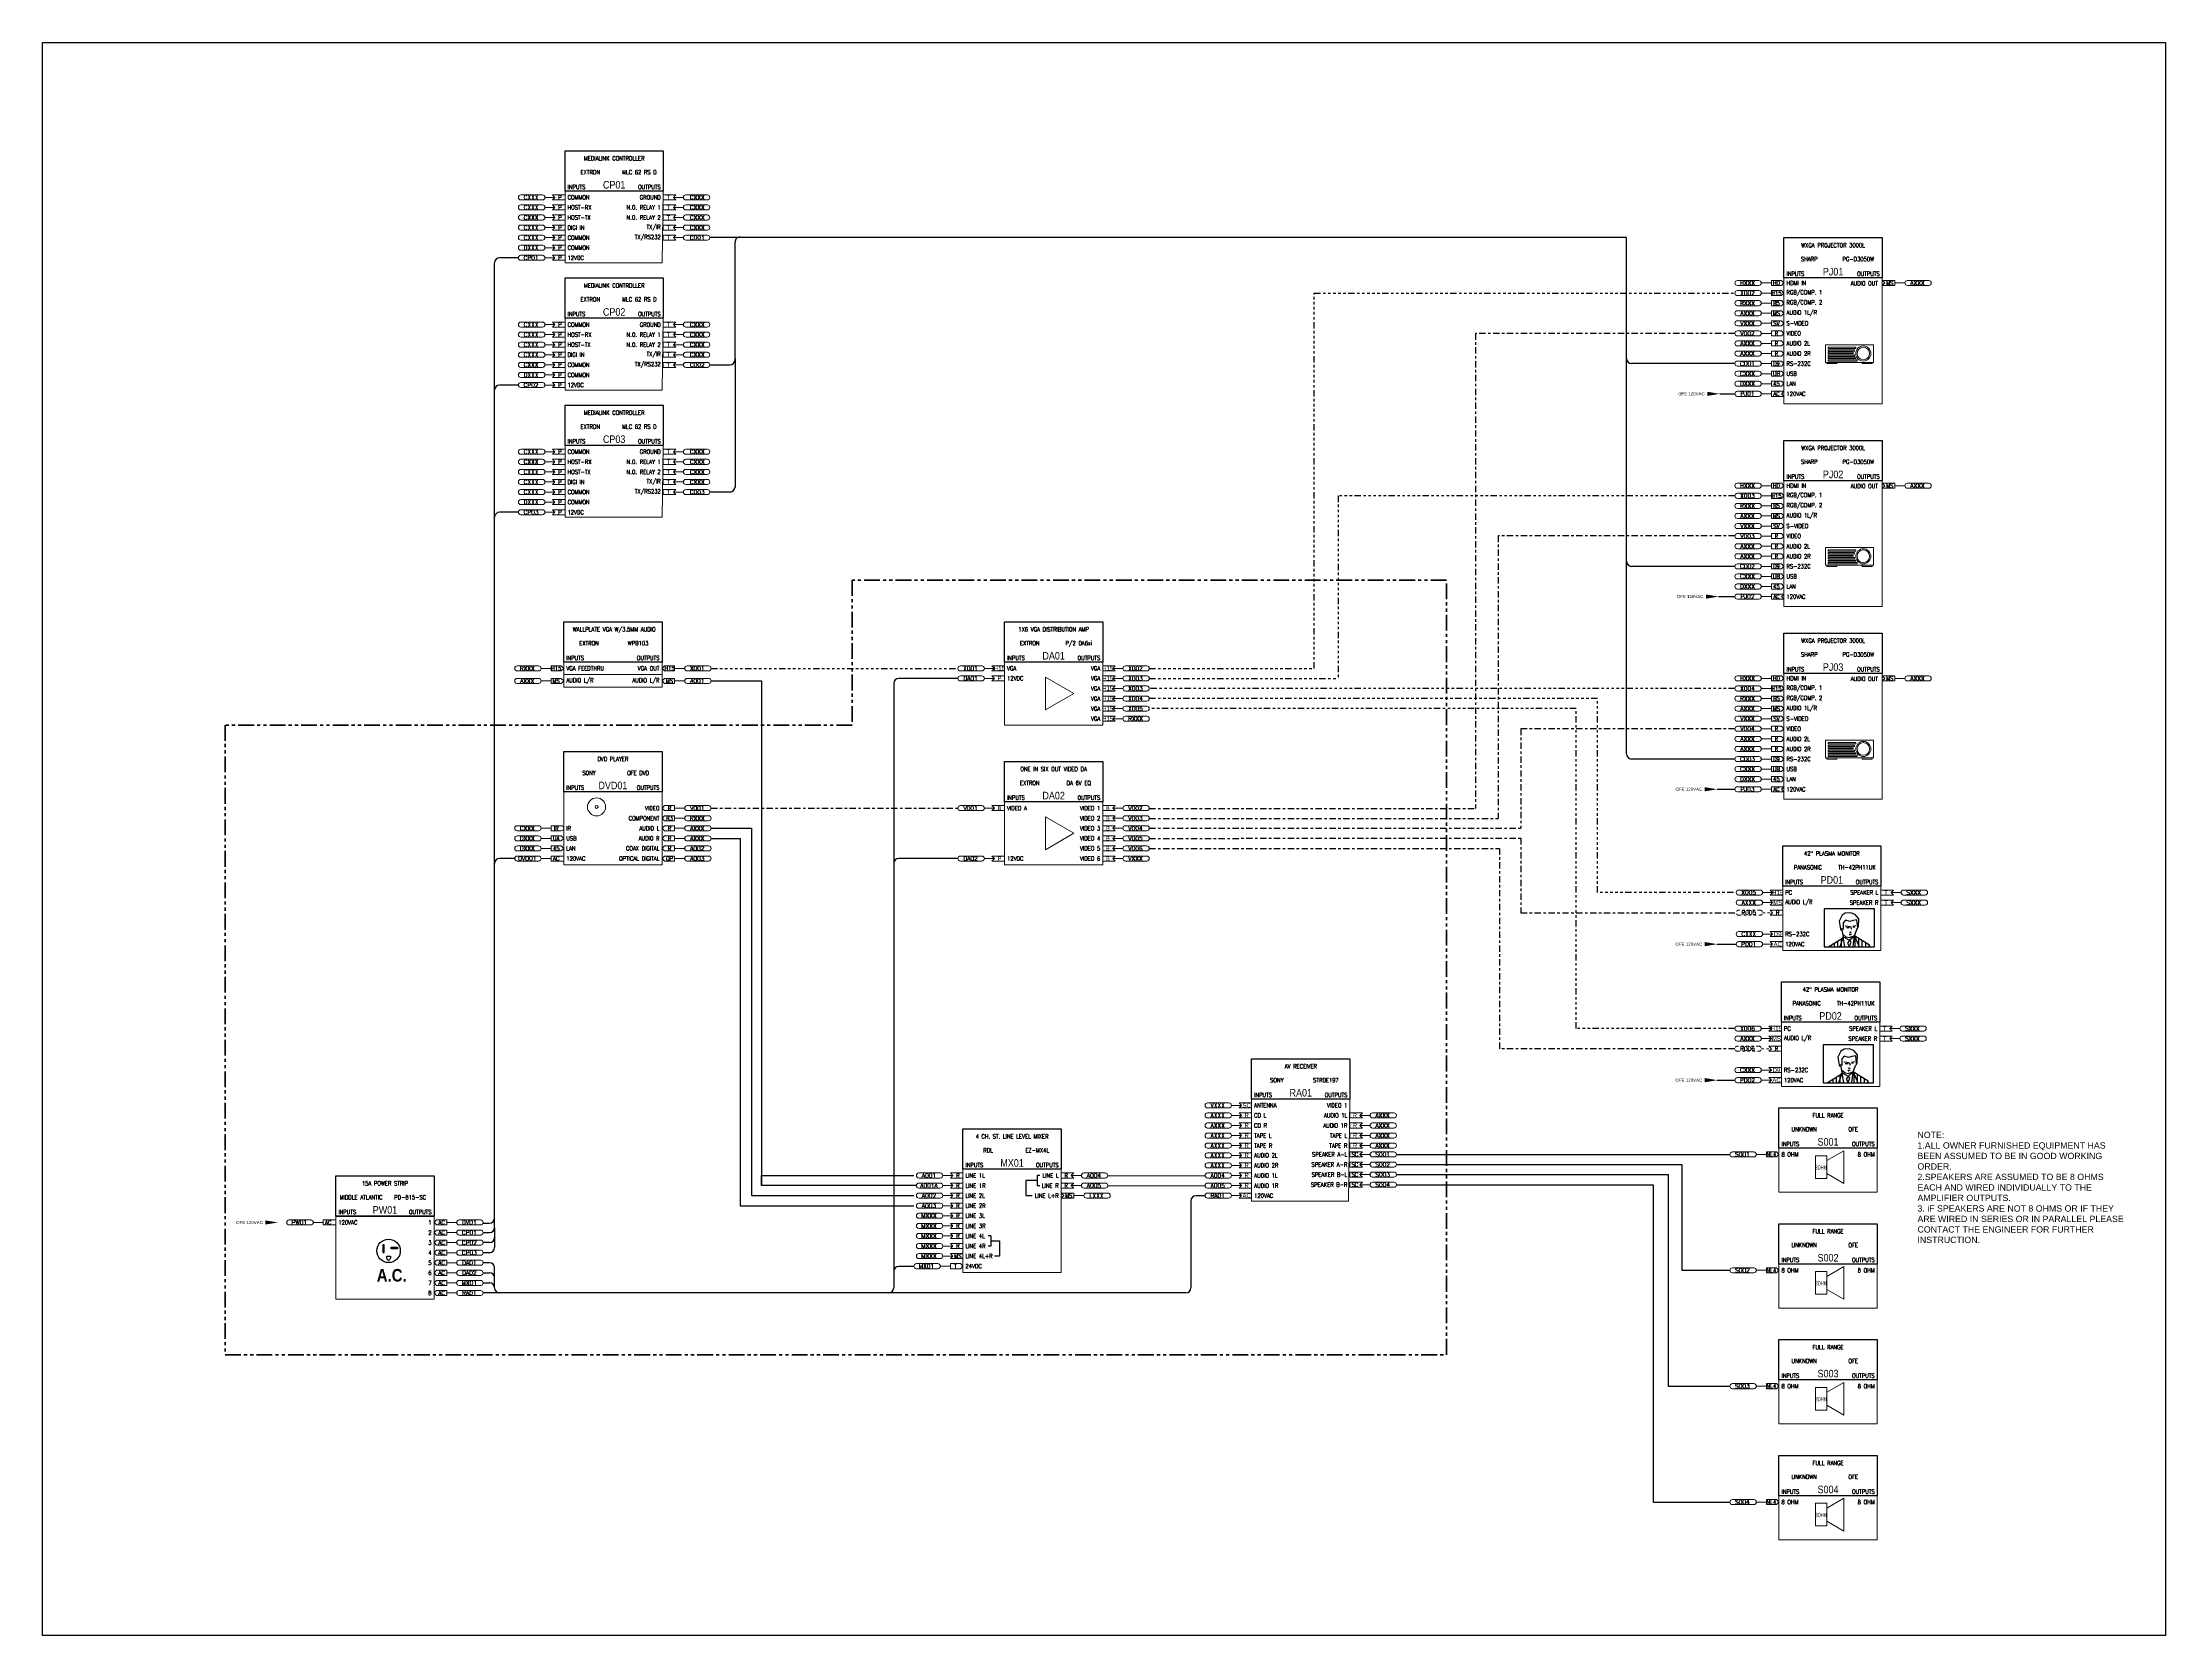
# Model space of a CAD drawing. Header units: inches. Extents: x -21 to 1517, y -4 to 60.
# Drawn here: x 505.8 to 590.1, y -3.8 to 59.5 of the extents above; entities that cross this region are included whole.
import ezdxf
from ezdxf.enums import TextEntityAlignment as Align

# ---------------------------------------------------------------- set-up
doc = ezdxf.new("R2010")
doc.units = ezdxf.units.IN
doc.header["$MEASUREMENT"] = 0
for name, pattern in [('5LVL-VID', [0.625, 0.25, -0.0625, 0, -0.0625, 0, -0.0625, 0, -0.0625, 0, -0.0625, 0, -0.0625]), ('ANA-AUD', [0.5, 0.25, 0.25]), ('COMP-VID', [0.375, 0.25, -0.0625, 0, -0.0625]), ('PHANTOM2', [1.25, 0.625, -0.125, 0.125, -0.125, 0.125, -0.125])]:
    doc.linetypes.add(name, pattern=pattern)
doc.layers.get('0').update_dxf_attribs({"lineweight": 20})
for name, color, linetype in [('$FDETAIL', 1, 'Continuous'), ('$FOUTLIN', 3, 'Continuous'), ('AUDIO', 1, 'Continuous'), ('CONNECTORS', 7, 'Continuous'), ('CONTROL', 5, 'Continuous'), ('CONTROL WIRENUMBER', 7, 'Continuous'), ('DATA', 21, 'Continuous'), ('DATA WIRENUMBER', 7, 'Continuous'), ('DEVICES', 7, 'Continuous'), ('POWER', 40, 'Continuous'), ('POWER WIRENUMBER', 7, 'Continuous'), ('RF', 190, 'Continuous'), ('SIG_AUDIO_ANALOG', 1, 'ANA-AUD'), ('SIG_RGBHV', 3, '5LVL-VID'), ('SIG_VIDEO', 3, 'COMP-VID'), ('TEXT', 4, 'Continuous'), ('VIDEO', 3, 'Continuous'), ('WIRE NUMBER', 7, 'Continuous')]:
    doc.layers.add(name, color=color, linetype=linetype)
doc.layers.add('_EQ-BoundaryLines', color=4, linetype='PHANTOM2', lineweight=80)
doc.styles.add('ARIAL', font='arial.ttf')
doc.styles.add('DZ', font='arial.ttf', dxfattribs={"height": 0.6})
doc.styles.add('ROMANS', font='romans.shx', dxfattribs={"width": 0.8})
doc.styles.get("Standard").update_dxf_attribs({"font": 'romans.shx'})
doc.styles.add('VSI', font='arial.ttf', dxfattribs={"width": 0.85})

# ---------------------------------------------------------------- blocks, each defined once
blk = doc.blocks.new('F_C_R_RCA_F')
at = {"lineweight": 5, "ltscale": 0.02}
for p, q in [((0.5, 0.1), (0, 0.1)), ((0, 0.1), (0, -0.1)), ((0, -0.1), (0.5, -0.1))]:
    blk.add_line(p, q, dxfattribs=at)
at = {"lineweight": 20, "ltscale": 0.02}
for p, q in [((0.4, 0), (0.5, 0.1)), ((0.5, -0.1), (0.4, 0))]:
    blk.add_line(p, q, dxfattribs=at)
at = {"lineweight": 5, "ltscale": 0.02, "insert": (0.2, 0), "char_height": 0.17, "width": 0.4, "attachment_point": 5, "style": 'DZ'}
blk.add_mtext('{\\fArial Alt. Mono For Brady|b0|i0|c0|p49;R}', dxfattribs=at)
blk = doc.blocks.new('F_C_L_RCA_F')
at = {"lineweight": 5, "ltscale": 0.02}
for p, q in [((-0.5, 0.1), (0, 0.1)), ((0, 0.1), (0, -0.1)), ((0, -0.1), (-0.5, -0.1))]:
    blk.add_line(p, q, dxfattribs=at)
at = {"lineweight": 20, "ltscale": 0.02}
for p, q in [((-0.4, 0), (-0.5, 0.1)), ((-0.5, -0.1), (-0.4, 0))]:
    blk.add_line(p, q, dxfattribs=at)
at = {"lineweight": 5, "ltscale": 0.02, "insert": (-0.2, 0), "char_height": 0.17, "width": 0.4, "attachment_point": 5, "style": 'DZ'}
blk.add_mtext('{\\fArial Alt. Mono For Brady|b0|i0|c0|p49;R}', dxfattribs=at)
blk = doc.blocks.new('F_C_L_NEMA 15_F')
at = {"lineweight": 5, "ltscale": 0.02}
for p, q in [((-0.5, 0.1), (0, 0.1)), ((0, 0.1), (0, -0.1)), ((0, -0.1), (-0.5, -0.1))]:
    blk.add_line(p, q, dxfattribs=at)
at = {"lineweight": 20, "ltscale": 0.02}
for p, q in [((-0.4, 0), (-0.5, 0.1)), ((-0.5, -0.1), (-0.4, 0))]:
    blk.add_line(p, q, dxfattribs=at)
at = {"lineweight": 5, "ltscale": 0.02, "insert": (-0.2, 0), "char_height": 0.17, "width": 0.4, "attachment_point": 5, "style": 'DZ'}
blk.add_mtext('{\\fArial Alt. Mono For Brady|b0|i0|c0|p49;AC}', dxfattribs=at)
blk = doc.blocks.new('DEVICE HEADER')
at = {"layer": 'DEVICES', "ltscale": 0.5}
blk.add_lwpolyline([(0, 1.6), (3.9, 1.6), (3.9, 0), (0, 0)], close=True, dxfattribs=at)
at = {"layer": 'DEVICES', "ltscale": 0.5, "style": 'VSI', "width": 0.85}
blk.add_attdef('IDXX', text='', height=0.3, dxfattribs=at).set_placement((1.95, 0.25), align=Align.MIDDLE_CENTER)
at = {"layer": 'TEXT', "lineweight": 5, "ltscale": 0.02, "insert": (0.1, 0.25), "char_height": 0.17, "width": 1.85, "attachment_point": 1, "style": 'ROMANS'}
blk.add_mtext('{\\Fromans|c0;\\W0.8;INPUTS}', dxfattribs=at)
at = {"layer": 'TEXT', "lineweight": 5, "ltscale": 0.02, "insert": (3.8, 0.25), "char_height": 0.17, "width": 1.85, "attachment_point": 3}
blk.add_mtext('{\\Fromans|c0;\\W0.8;OUTPUTS}', dxfattribs=at)
at = {"layer": 'TEXT', "ltscale": 0.5, "style": 'ROMANS', "width": 0.8}
for tag, p in [('DESCRIPTION', (1.95, 1.3)), ('MAKE', (1, 0.75)), ('MODEL', (2.95, 0.75))]:
    blk.add_attdef(tag, text='', height=0.17, dxfattribs=at).set_placement(p, align=Align.MIDDLE_CENTER)
blk = doc.blocks.new('CABLE NUMBER IN')
at = {"linetype": 'ByBlock', "lineweight": 5, "ltscale": 0.02}
blk.add_line((-0.4, 0), (0, 0), dxfattribs=at)
blk.add_lwpolyline([(-1.35, 0.1, 1), (-1.35, -0.1, -1), (-1.35, -0.1), (-0.5, -0.1, 1), (-0.5, 0.1), (-1.35, 0.1)], format="xyb", close=True, dxfattribs=at)
at = {"layer": 'WIRE NUMBER', "ltscale": 0.5, "width": 0.8}
blk.add_attdef('DESC IN', text='', height=0.1, dxfattribs=at).set_placement((-1.5, 0), align=Align.BOTTOM_RIGHT)
at = {"layer": 'WIRE NUMBER', "ltscale": 0.5}
blk.add_attdef('XXXX', text='', height=0.17, dxfattribs=at).set_placement((-0.95, 0), align=Align.MIDDLE_CENTER)
at = {"layer": 'WIRE NUMBER', "ltscale": 0.5, "width": 0.8}
blk.add_attdef('DESC OUT', text='', height=0.1, dxfattribs=at).set_placement((-1.5, -0.05), align=Align.TOP_RIGHT)
blk = doc.blocks.new('CABLE NUMBER OUT')
at = {"linetype": 'ByBlock', "lineweight": 5, "ltscale": 0.02}
blk.add_line((0, 0), (0.4, 0), dxfattribs=at)
blk.add_lwpolyline([(0.5, 0.1, 1), (0.5, -0.1, -1), (0.5, -0.1), (1.35, -0.1, 1), (1.35, 0.1), (0.5, 0.1)], format="xyb", close=True, dxfattribs=at)
at = {"layer": 'WIRE NUMBER', "ltscale": 0.5}
blk.add_attdef('XXXX', text='', height=0.17, dxfattribs=at).set_placement((0.9, 0), align=Align.MIDDLE_CENTER)
at = {"layer": 'WIRE NUMBER', "ltscale": 0.5, "style": 'ROMANS', "width": 0.8}
blk.add_attdef('DESC OUT', text='', height=0.1, dxfattribs=at).set_placement((1.5, 0), align=Align.BOTTOM_LEFT)
blk.add_attdef('DESC IN', text='', height=0.1, dxfattribs=at).set_placement((1.5, -0.05), align=Align.TOP_LEFT)
blk = doc.blocks.new('F_C_L_SPRING CLIP_F')
at = {"lineweight": 5, "ltscale": 0.02}
for p, q in [((-0.5, 0.1), (0, 0.1)), ((0, 0.1), (0, -0.1)), ((0, -0.1), (-0.5, -0.1))]:
    blk.add_line(p, q, dxfattribs=at)
at = {"lineweight": 20, "ltscale": 0.02}
for p, q in [((-0.4, 0), (-0.5, 0.1)), ((-0.5, -0.1), (-0.4, 0))]:
    blk.add_line(p, q, dxfattribs=at)
at = {"lineweight": 5, "ltscale": 0.02, "insert": (-0.2, 0), "char_height": 0.17, "width": 0.4, "attachment_point": 5, "style": 'DZ'}
blk.add_mtext('{\\fArial Alt. Mono For Brady|b0|i0|c0|p49;SC}', dxfattribs=at)
blk = doc.blocks.new('F_CONN_FEMALE IN LEFT')
at = {"lineweight": 5, "ltscale": 0.02}
for p, q in [((-0.5, 0.1), (0, 0.1)), ((-0.5, 0.1), (-0.5, -0.1)), ((0, -0.1), (-0.5, -0.1))]:
    blk.add_line(p, q, dxfattribs=at)
at = {"lineweight": 20, "ltscale": 0.02}
for p, q in [((-0.1, 0), (0, 0.1)), ((0, -0.1), (-0.1, 0))]:
    blk.add_line(p, q, dxfattribs=at)
at = {"layer": 'DEVICES', "ltscale": 0.5, "width": 0.8, "flags": 4}
blk.add_attdef('XX', text='', height=0.17, dxfattribs=at).set_placement((-0.3, 0), align=Align.MIDDLE_CENTER)
blk = doc.blocks.new('F_CONN_MALE IN LEFT')
at = {"lineweight": 5, "ltscale": 0.02}
for p, q in [((-0.5, 0.1), (-0.1, 0.1)), ((-0.5, 0.1), (-0.5, -0.1)), ((-0.1, -0.1), (-0.5, -0.1))]:
    blk.add_line(p, q, dxfattribs=at)
at = {"lineweight": 20, "ltscale": 0.02}
for p, q in [((0, 0), (-0.1, 0.1)), ((-0.1, -0.1), (0, 0))]:
    blk.add_line(p, q, dxfattribs=at)
at = {"layer": 'DEVICES', "ltscale": 0.5, "width": 0.8, "flags": 4}
blk.add_attdef('XX', text='', height=0.17, dxfattribs=at).set_placement((-0.3, 0), align=Align.MIDDLE_CENTER)
blk = doc.blocks.new('F_CONN_MALE OUT RIGHT')
at = {"lineweight": 20, "ltscale": 0.02}
for p, q in [((0, 0), (0.1, 0.1)), ((0.1, -0.1), (0, 0))]:
    blk.add_line(p, q, dxfattribs=at)
at = {"lineweight": 5, "ltscale": 0.02}
for p, q in [((0.5, 0.1), (0.1, 0.1)), ((0.5, 0.1), (0.5, -0.1)), ((0.1, -0.1), (0.5, -0.1))]:
    blk.add_line(p, q, dxfattribs=at)
at = {"layer": 'DEVICES', "ltscale": 0.5, "width": 0.8, "flags": 4}
blk.add_attdef('XX', text='', height=0.17, dxfattribs=at).set_placement((0.3, 0), align=Align.MIDDLE_CENTER)
blk = doc.blocks.new('F_EXTRON_WPB103')
at = {"layer": 'DEVICES', "lineweight": 5, "ltscale": 0.02}
for points in [[(0, 1), (3.9, 1), (3.9, 0.5), (0, 0.5)], [(0, 0.5), (3.9, 0.5), (3.9, 0), (0, 0)]]:
    blk.add_lwpolyline(points, close=True, dxfattribs=at)
at = {"layer": 'AUDIO'}
for name, p, values in [('CABLE NUMBER IN', (-0.5, 0.25), {'XXXX': 'AXXX'}), ('CABLE NUMBER OUT', (4.4, 0.25), {'XXXX': 'A001'})]:
    blk.add_blockref(name, p, dxfattribs=at).add_auto_attribs(values)
at = {"layer": 'CONNECTORS'}
for name, p, values in [('F_CONN_MALE IN LEFT', (0, 0.75), {'XX': 'H15'}), ('F_CONN_MALE OUT RIGHT', (3.9, 0.75), {'XX': 'H15'}), ('F_CONN_MALE IN LEFT', (0, 0.25), {'XX': 'MS'}), ('F_CONN_MALE OUT RIGHT', (3.9, 0.25), {'XX': 'MS'})]:
    blk.add_blockref(name, p, dxfattribs=at).add_auto_attribs(values)
at = {"layer": 'DEVICES', "ltscale": 0.5}
blk.add_blockref('DEVICE HEADER', (0, 1), dxfattribs=at).add_auto_attribs({'MODEL': 'WPB103', 'MAKE': 'EXTRON', 'DESCRIPTION': ' WALLPLATE VGA W/3.5MM AUDIO'})
at = {"layer": 'VIDEO'}
for name, p, values in [('CABLE NUMBER IN', (-0.5, 0.75), {'XXXX': 'RXXX'}), ('CABLE NUMBER OUT', (4.4, 0.75), {'XXXX': 'X001'})]:
    blk.add_blockref(name, p, dxfattribs=at).add_auto_attribs(values)
at = {"layer": 'TEXT', "lineweight": 5, "ltscale": 0.02, "char_height": 0.17, "width": 1.85}
for s, insert, attachment_point in [('{\\W0.8;VGA FEEDTHRU}', (0.1, 0.75), 4), ('{\\W0.8;AUDIO L/R}', (0.1, 0.25), 4), ('{\\W0.8;AUDIO L/R}', (3.8, 0.25), 6), ('{\\W0.8;VGA OUT}', (3.8, 0.75), 6)]:
    blk.add_mtext(s, dxfattribs=dict(at, insert=insert, attachment_point=attachment_point))
blk = doc.blocks.new('F_SYMBOL_MONITOR-HEAD')
at = {"layer": '$FDETAIL'}
for p, q in [((0.846, 1.054), (0.745, 0.95)), ((0.745, 0.95), (0.749, 0.686)), ((1.017, 1.006), (0.846, 1.054)), ((1.144, 1.042), (1.017, 1.006)), ((1.297, 1.061), (1.144, 1.042)), ((1.335, 0.753), (1.297, 1.061)), ((0.754, 0.388), (0.621, 0)), ((0.749, 0.686), (0.641, 0.727)), ((0.873, 0.381), (0.731, 0.491)), ((0.754, 0.388), (1.003, 0.264)), ((0.821, 0), (0.754, 0.388)), ((0.849, 0.817), (0.848, 0.834)), ((0.848, 0.834), (1.036, 0.803)), ((0.993, 0.349), (0.873, 0.381)), ((0.884, 0.758), (0.994, 0.76)), ((1.003, 0.264), (0.92, 0.143)), ((0.92, 0.143), (0.981, 0.034)), ((0.994, 0.76), (0.926, 0.741)), ((0.926, 0.741), (0.926, 0.758)), ((0.981, 0.034), (0.974, 0)), ((0.982, 0.495), (1.084, 0.497)), ((1.2, 0.427), (0.993, 0.349)), ((0.997, 0.572), (1.065, 0.59)), ((1.008, 0.444), (1.025, 0.445)), ((1.01, 0.265), (1.198, 0.426)), ((1.064, 0.18), (1.01, 0.265)), ((1.015, 0.043), (1.064, 0.18)), ((1.025, 0), (1.015, 0.043)), ((1.065, 0.59), (1.032, 0.556)), ((1.054, 0.786), (1.072, 0.701)), ((1.256, 0.831), (1.13, 0.796)), ((1.13, 0.796), (1.199, 0.78)), ((1.145, 0), (1.196, 0.429)), ((1.199, 0.78), (1.148, 0.762)), ((1.196, 0.429), (1.383, 0))]:
    blk.add_line(p, q, dxfattribs=at)
at = {"layer": '$FOUTLIN'}
for p, q in [((0.706, 1.256), (0.591, 1.007)), ((0.591, 1.007), (0.647, 0.693)), ((0.833, 1.327), (0.706, 1.256)), ((1.041, 1.338), (0.833, 1.327)), ((1.229, 1.284), (1.041, 1.338)), ((1.368, 1.1), (1.229, 1.284)), ((1.352, 0.798), (1.368, 1.1)), ((0.653, 0.284), (0.18, 0)), ((0.647, 0.693), (0.656, 0.667)), ((0.754, 0.388), (0.653, 0.284)), ((0.656, 0.667), (0.701, 0.65)), ((0.701, 0.65), (0.736, 0.473)), ((0.736, 0.473), (0.754, 0.388)), ((1.196, 0.429), (1.286, 0.678)), ((1.799, 0.064), (1.196, 0.429)), ((1.286, 0.678), (1.323, 0.722)), ((1.323, 0.722), (1.352, 0.798)), ((1.81, 0), (1.799, 0.064))]:
    blk.add_line(p, q, dxfattribs=at)
at = {"color": 5}
for p, q in [((0.266, 0), (0.266, 0.051)), ((0.404, 0), (0.404, 0.134)), ((0.541, 0), (0.541, 0.217)), ((0.679, 0), (0.679, 0.311)), ((0.817, 0), (0.817, 0.037)), ((1.231, 0), (1.231, 0.408)), ((1.369, 0), (1.369, 0.325)), ((1.507, 0), (1.507, 0.241)), ((1.645, 0), (1.645, 0.157)), ((1.783, 0), (1.783, 0.074))]:
    blk.add_line(p, q, dxfattribs=at)
at = {"layer": 'CONNECTORS', "ltscale": 0.5}
blk.add_lwpolyline([(0, 0), (2, 0), (2, 1.5), (0, 1.5)], close=True, dxfattribs=at)
blk = doc.blocks.new('F_C_L_DB 9_F')
at = {"lineweight": 5, "ltscale": 0.02}
for p, q in [((-0.5, 0.1), (0, 0.1)), ((0, 0.1), (0, -0.1)), ((0, -0.1), (-0.5, -0.1))]:
    blk.add_line(p, q, dxfattribs=at)
at = {"lineweight": 20, "ltscale": 0.02}
for p, q in [((-0.4, 0), (-0.5, 0.1)), ((-0.5, -0.1), (-0.4, 0))]:
    blk.add_line(p, q, dxfattribs=at)
at = {"lineweight": 5, "ltscale": 0.02, "insert": (-0.2, 0), "char_height": 0.17, "width": 0.4, "attachment_point": 5, "style": 'DZ'}
blk.add_mtext('{\\fArial Alt. Mono For Brady|b0|i0|c0|p49;D9}', dxfattribs=at)
blk = doc.blocks.new('F_C_L_AC POWER IEC_F')
at = {"lineweight": 20, "ltscale": 0.02}
for p, q in [((-0.4, 0), (-0.5, 0.1)), ((-0.5, -0.1), (-0.4, 0))]:
    blk.add_line(p, q, dxfattribs=at)
at = {"lineweight": 5, "ltscale": 0.02}
for p, q in [((-0.5, 0.1), (0, 0.1)), ((0, 0.1), (0, -0.1)), ((0, -0.1), (-0.5, -0.1))]:
    blk.add_line(p, q, dxfattribs=at)
at = {"lineweight": 5, "ltscale": 0.02, "insert": (-0.2, 0), "char_height": 0.17, "width": 0.4, "attachment_point": 5, "style": 'DZ'}
blk.add_mtext('{\\fArial Alt. Mono For Brady|b0|i0|c0|p49;AC}', dxfattribs=at)
blk = doc.blocks.new('F_C_L_HD15_F')
at = {"lineweight": 5, "ltscale": 0.02}
for p, q in [((-0.5, 0.1), (0, 0.1)), ((0, 0.1), (0, -0.1)), ((0, -0.1), (-0.5, -0.1))]:
    blk.add_line(p, q, dxfattribs=at)
at = {"lineweight": 20, "ltscale": 0.02}
for p, q in [((-0.4, 0), (-0.5, 0.1)), ((-0.5, -0.1), (-0.4, 0))]:
    blk.add_line(p, q, dxfattribs=at)
at = {"lineweight": 5, "ltscale": 0.02, "insert": (-0.2, 0), "char_height": 0.17, "width": 0.4, "attachment_point": 5, "style": 'DZ'}
blk.add_mtext('{\\fArial Alt. Mono For Brady|b0|i0|c0|p49;H15}', dxfattribs=at)
blk = doc.blocks.new('F_C_L_MINI_STEREO_F')
at = {"lineweight": 20, "ltscale": 0.02}
for p, q in [((-0.4, 0), (-0.5, 0.1)), ((-0.5, -0.1), (-0.4, 0))]:
    blk.add_line(p, q, dxfattribs=at)
at = {"lineweight": 5, "ltscale": 0.02}
for p, q in [((-0.5, 0.1), (0, 0.1)), ((0, 0.1), (0, -0.1)), ((0, -0.1), (-0.5, -0.1))]:
    blk.add_line(p, q, dxfattribs=at)
at = {"lineweight": 5, "ltscale": 0.02, "insert": (-0.2, 0), "char_height": 0.17, "width": 0.4, "attachment_point": 5, "style": 'DZ'}
blk.add_mtext('{\\fArial Alt. Mono For Brady|b0|i0|c0|p49;MS}', dxfattribs=at)
blk = doc.blocks.new('F_C_R_TERMINAL_F')
at = {"lineweight": 5, "ltscale": 0.02}
for p, q in [((0, 0.1), (0, -0.1)), ((0.5, 0.1), (0, 0.1)), ((0, -0.1), (0.5, -0.1))]:
    blk.add_line(p, q, dxfattribs=at)
at = {"lineweight": 20, "ltscale": 0.02}
for p, q in [((0.4, 0), (0.5, 0.1)), ((0.5, -0.1), (0.4, 0))]:
    blk.add_line(p, q, dxfattribs=at)
at = {"lineweight": 5, "ltscale": 0.02, "insert": (0.2, 0), "char_height": 0.17, "width": 0.4, "attachment_point": 5, "style": 'DZ'}
blk.add_mtext('{\\fArial Alt. Mono For Brady|b0|i0|c0|p49;T}', dxfattribs=at)
blk = doc.blocks.new('F_CONN_FEMALE OUT RIGHT')
at = {"lineweight": 20, "ltscale": 0.02}
for p, q in [((0.1, 0), (0, 0.1)), ((0, -0.1), (0.1, 0))]:
    blk.add_line(p, q, dxfattribs=at)
at = {"lineweight": 5, "ltscale": 0.02}
for p, q in [((0.5, 0.1), (0, 0.1)), ((0.5, 0.1), (0.5, -0.1)), ((0, -0.1), (0.5, -0.1))]:
    blk.add_line(p, q, dxfattribs=at)
at = {"layer": 'DEVICES', "ltscale": 0.5, "width": 0.8, "flags": 4}
blk.add_attdef('XX', text='', height=0.17, dxfattribs=at).set_placement((0.3, 0), align=Align.MIDDLE_CENTER)
blk = doc.blocks.new('F_ARROW')
at = {"ltscale": 0.5}
blk.add_solid([(-0.5, 0.083), (0, 0), (-0.5, -0.083)], dxfattribs=at)
blk = doc.blocks.new('F_CONTROL_TAG_R')
at = {"layer": 'CONTROL', "lineweight": 5, "ltscale": 0.02}
blk.add_line((0, 0), (0.4, 0), dxfattribs=at)
blk.add_lwpolyline([(0.5, 0.1, 1), (0.5, -0.1, -1), (0.5, -0.1), (1.35, -0.1, 1), (1.35, 0.1), (0.5, 0.1)], format="xyb", close=True, dxfattribs=at)
at = {"layer": 'CONTROL WIRENUMBER', "ltscale": 0.5}
blk.add_attdef('CXXX', text='', height=0.17, dxfattribs=at).set_placement((0.95, 0), align=Align.MIDDLE_CENTER)
blk = doc.blocks.new('F_CONTROL_TAG_L')
at = {"layer": 'CONTROL', "lineweight": 5, "ltscale": 0.02}
blk.add_line((-0.4, 0), (0, 0), dxfattribs=at)
blk.add_lwpolyline([(-1.35, 0.1, 1), (-1.35, -0.1, -1), (-1.35, -0.1), (-0.5, -0.1, 1), (-0.5, 0.1), (-1.35, 0.1)], format="xyb", close=True, dxfattribs=at)
at = {"layer": 'CONTROL WIRENUMBER', "ltscale": 0.5}
blk.add_attdef('CXXX', text='', height=0.17, dxfattribs=at).set_placement((-0.95, 0), align=Align.MIDDLE_CENTER)
blk = doc.blocks.new('F_DATA_TAG_L')
at = {"layer": 'DATA', "lineweight": 5, "ltscale": 0.02}
blk.add_line((-0.4, 0), (0, 0), dxfattribs=at)
blk.add_lwpolyline([(-1.35, 0.1, 1), (-1.35, -0.1, -1), (-1.35, -0.1), (-0.5, -0.1, 1), (-0.5, 0.1), (-1.35, 0.1)], format="xyb", close=True, dxfattribs=at)
at = {"layer": 'DATA WIRENUMBER', "ltscale": 0.5}
blk.add_attdef('DXXX', text='', height=0.17, dxfattribs=at).set_placement((-0.95, 0), align=Align.MIDDLE_CENTER)
blk = doc.blocks.new('F_POWER_TAG_L')
at = {"layer": 'POWER', "lineweight": 5, "ltscale": 0.02}
blk.add_line((-0.4, 0), (0, 0), dxfattribs=at)
blk.add_lwpolyline([(-1.35, 0.1, 1), (-1.35, -0.1, -1), (-1.35, -0.1), (-0.5, -0.1, 1), (-0.5, 0.1), (-1.35, 0.1)], format="xyb", close=True, dxfattribs=at)
at = {"layer": 'POWER WIRENUMBER', "ltscale": 0.5}
blk.add_attdef('PXXX', text='', height=0.17, dxfattribs=at).set_placement((-0.95, 0), align=Align.MIDDLE_CENTER)
blk = doc.blocks.new('F_SYMBOL_PROJECTOR')
at = {"layer": 'DEVICES', "lineweight": 20, "ltscale": 0.02}
for points in [[(-1, 0.35), (0.9, 0.35), (0.9, -0.35), (-1, -0.35)], [(-0.9, 0.25), (0.2, 0.25), (0.2, 0.2), (-0.9, 0.2)], [(-0.9, 0.15), (0.15, 0.15), (0.15, 0.1), (-0.9, 0.1)], [(-0.9, 0.05), (0.1, 0.05), (0.1, 0), (-0.9, 0)], [(-0.95, -0.35), (-0.55, -0.35), (-0.55, -0.4), (-0.95, -0.4)], [(-0.9, -0.05), (0.15, -0.05), (0.15, -0.1), (-0.9, -0.1)], [(-0.9, -0.15), (0.2, -0.15), (0.2, -0.2), (-0.9, -0.2)], [(-0.9, -0.25), (0.25, -0.25), (0.25, -0.3), (-0.9, -0.3)], [(0.85, -0.35), (0.45, -0.35), (0.45, -0.4), (0.85, -0.4)]]:
    blk.add_lwpolyline(points, close=True, dxfattribs=at)
for radius in [0.3, 0.25]:
    blk.add_circle((0.5, 0), radius, dxfattribs=at)
blk = doc.blocks.new('F_SYMBOL_8OHM WALL SPEAKER')
at = {"layer": 'DEVICES', "lineweight": 9, "ltscale": 0.02}
for p, q in [((0.525, 0.65), (-0.15, 0.26)), ((0.525, -0.65), (0.525, 0.65)), ((-0.15, -0.26), (0.525, -0.65))]:
    blk.add_line(p, q, dxfattribs=at)
blk.add_lwpolyline([(-0.6, 0.45), (-0.15, 0.45), (-0.15, -0.45), (-0.6, -0.45)], close=True, dxfattribs=at)
at = {"layer": 'DEVICES', "ltscale": 0.5, "style": 'DZ', "width": 0.598302, "flags": 4}
blk.add_attdef('8 OHM', text='', height=0.17, dxfattribs=at).set_placement((-0.6, -0.1), (-0.15, -0.1), align=Align.FIT)
blk = doc.blocks.new('F_SYMBOL_AC POWER')
at = {"layer": 'DEVICES', "ltscale": 0.5}
for points in [[(-0.177, 0.507), (-0.237, 0.507), (-0.237, 0.207), (-0.177, 0.207)], [(0.348, 0.417), (0.348, 0.357), (0.098, 0.357), (0.098, 0.417)]]:
    blk.add_lwpolyline(points, close=True, dxfattribs=at)
blk.add_lwpolyline([(-0.082, -0.018), (-0.082, 0.057), (0.068, 0.057), (0.068, -0.018)], dxfattribs=at)
blk.add_circle((-0.007, 0.272), 0.465, dxfattribs=at)
blk.add_arc((-0.007, -0.018), 0.075, 180, 0, dxfattribs=at)
at = {"layer": 'DEVICES', "lineweight": 40, "ltscale": 0.02, "insert": (0.117, -0.7), "char_height": 0.5, "width": 1.13357, "attachment_point": 5, "style": 'VSI'}
blk.add_mtext('{\\fArial|b1|i0|c0|p34;A.C.}', dxfattribs=at)
blk = doc.blocks.new('F_CONN_AC WIRED IN LEFT')
at = {"lineweight": 5, "ltscale": 0.02}
for p, q in [((-0.5, 0.1), (0, 0.1)), ((-0.5, 0.1), (-0.5, -0.1)), ((0, 0.1), (0, -0.1)), ((0, -0.1), (-0.5, -0.1))]:
    blk.add_line(p, q, dxfattribs=at)
at = {"layer": 'DEVICES', "ltscale": 0.5, "width": 0.8, "flags": 4}
blk.add_attdef('AC', text='', height=0.17, dxfattribs=at).set_placement((-0.3, 0), align=Align.MIDDLE_CENTER)
blk = doc.blocks.new('F_C_L_PHOENIX_F')
at = {"lineweight": 5, "ltscale": 0.02}
for p, q in [((-0.5, 0.1), (0, 0.1)), ((0, 0.1), (0, -0.1)), ((0, -0.1), (-0.5, -0.1))]:
    blk.add_line(p, q, dxfattribs=at)
at = {"lineweight": 20, "ltscale": 0.02}
for p, q in [((-0.4, 0), (-0.5, 0.1)), ((-0.5, -0.1), (-0.4, 0))]:
    blk.add_line(p, q, dxfattribs=at)
at = {"lineweight": 5, "ltscale": 0.02, "insert": (-0.2, 0), "char_height": 0.17, "width": 0.4, "attachment_point": 5, "style": 'DZ'}
blk.add_mtext('{\\fArial Alt. Mono For Brady|b0|i0|c0|p49;P}', dxfattribs=at)
blk = doc.blocks.new('F_C_R_BNC_F')
at = {"lineweight": 5, "ltscale": 0.02}
for p, q in [((0.5, 0.1), (0, 0.1)), ((0, 0.1), (0, -0.1)), ((0, -0.1), (0.5, -0.1))]:
    blk.add_line(p, q, dxfattribs=at)
at = {"lineweight": 20, "ltscale": 0.02}
for p, q in [((0.4, 0), (0.5, 0.1)), ((0.5, -0.1), (0.4, 0))]:
    blk.add_line(p, q, dxfattribs=at)
at = {"lineweight": 5, "ltscale": 0.02, "insert": (0.2, 0), "char_height": 0.17, "width": 0.4, "attachment_point": 5, "style": 'DZ'}
blk.add_mtext('{\\fArial Alt. Mono For Brady|b0|i0|c0|p49;B}', dxfattribs=at)
blk = doc.blocks.new('F_C_L_BNC_F')
at = {"lineweight": 5, "ltscale": 0.02}
for p, q in [((-0.5, 0.1), (0, 0.1)), ((0, 0.1), (0, -0.1)), ((0, -0.1), (-0.5, -0.1))]:
    blk.add_line(p, q, dxfattribs=at)
at = {"lineweight": 20, "ltscale": 0.02}
for p, q in [((-0.4, 0), (-0.5, 0.1)), ((-0.5, -0.1), (-0.4, 0))]:
    blk.add_line(p, q, dxfattribs=at)
at = {"lineweight": 5, "ltscale": 0.02, "insert": (-0.2, 0), "char_height": 0.17, "width": 0.4, "attachment_point": 5, "style": 'DZ'}
blk.add_mtext('{\\fArial Alt. Mono For Brady|b0|i0|c0|p49;B}', dxfattribs=at)
blk = doc.blocks.new('F_C_R_HD15_F')
at = {"lineweight": 5, "ltscale": 0.02}
for p, q in [((0.5, 0.1), (0, 0.1)), ((0, 0.1), (0, -0.1)), ((0, -0.1), (0.5, -0.1))]:
    blk.add_line(p, q, dxfattribs=at)
at = {"lineweight": 20, "ltscale": 0.02}
for p, q in [((0.4, 0), (0.5, 0.1)), ((0.5, -0.1), (0.4, 0))]:
    blk.add_line(p, q, dxfattribs=at)
at = {"lineweight": 5, "ltscale": 0.02, "insert": (0.2, 0), "char_height": 0.17, "width": 0.4, "attachment_point": 5, "style": 'DZ'}
blk.add_mtext('{\\fArial Alt. Mono For Brady|b0|i0|c0|p49;H15}', dxfattribs=at)
blk = doc.blocks.new('F_CONN_IR IN LEFT')
at = {"lineweight": 5, "ltscale": 0.02}
for p, q in [((-0.5, 0.1), (-0.1, 0.1)), ((-0.5, 0.1), (-0.5, -0.1)), ((-0.1, -0.1), (-0.5, -0.1))]:
    blk.add_line(p, q, dxfattribs=at)
blk.add_arc((-0.1, 0), 0.1, 270, 90, dxfattribs=at)
at = {"layer": 'DEVICES', "ltscale": 0.5, "width": 0.8, "flags": 4}
blk.add_attdef('IR', text='', height=0.17, dxfattribs=at).set_placement((-0.3, 0), align=Align.MIDDLE_CENTER)

msp = doc.modelspace()

# ---------------------------------------------------------------- linework, layer by layer
at = {"layer": '_EQ-BoundaryLines'}
for p, q in [((561.55, 38.15), (537.95, 38.15)), ((537.95, 38.15), (537.95, 32.4)), ((561.55, 7.4), (561.55, 38.15)), ((513.05, 32.4), (513.05, 7.4)), ((537.95, 32.4), (513.05, 32.4)), ((513.05, 7.4), (561.55, 7.4))]:
    msp.add_line(p, q, dxfattribs=at)
at = {"layer": 'CONTROL'}
for p, q in [((540.45, 51.75), (532.3, 51.75)), ((533.3, 46.9), (533.301, 51.577)), ((568.7, 51.75), (540.45, 51.75)), ((568.7, 31.25), (568.7, 51.75)), ((532.3, 46.7), (533.1, 46.7)), ((533.3, 46.95), (533.3, 41.85)), ((573, 46.75), (568.9, 46.75)), ((533.1, 41.65), (532.3, 41.65)), ((573, 38.7), (568.9, 38.7)), ((573, 31.05), (568.9, 31.05))]:
    msp.add_line(p, q, dxfattribs=at)
for centre, start, end in [((533.501, 51.577), 89.77783, 179.99004), ((533.1, 46.9), 270, 359.99004), ((568.9, 46.95), 180, 270), ((533.1, 41.85), 270, 0), ((568.9, 38.9), 180, 270), ((568.9, 31.25), 180, 270)]:
    msp.add_arc(centre, 0.2, start, end, dxfattribs=at)
at = {"layer": 'Defpoints', "ltscale": 0.5}
for p, q in [((545.4, 14.515), (545.3, 14.515)), ((545.3, 14.515), (545.3, 14.115)), ((545.3, 14.315), (544.85, 14.315)), ((544.85, 14.315), (544.85, 13.715)), ((544.85, 13.715), (545.1, 13.715)), ((545.3, 14.115), (545.4, 14.115)), ((543.45, 12.115), (543.35, 12.115)), ((543.45, 12.115), (543.45, 11.715)), ((543.45, 11.915), (543.8, 11.915)), ((543.8, 11.915), (543.8, 11.315)), ((543.45, 11.715), (543.35, 11.715)), ((543.8, 11.315), (543.6, 11.315))]:
    msp.add_line(p, q, dxfattribs=at)
msp.add_lwpolyline([(505.8, 59.5), (590.1, 59.5), (590.1, -3.75), (505.8, -3.75)], close=True, dxfattribs=at)
at = {"layer": 'DEVICES', "ltscale": 0.5}
msp.add_line((517.45, 12.9), (521.35, 12.9), dxfattribs=at)
at = {"layer": 'DEVICES', "lineweight": 5, "ltscale": 0.02}
for points in [[(526.55, 53.6), (530.45, 53.6), (530.4, 50.75), (526.55, 50.75)], [(574.95, 50.15), (578.85, 50.15), (578.85, 45.15), (574.95, 45.15)], [(526.55, 48.55), (530.45, 48.55), (530.4, 45.7), (526.55, 45.7)], [(526.55, 43.5), (530.45, 43.5), (530.4, 40.65), (526.55, 40.65)], [(574.95, 42.1), (578.85, 42.1), (578.85, 37.1), (574.95, 37.1)], [(544, 34.9), (547.9, 34.9), (547.9, 32.4), (544, 32.4)], [(574.95, 34.45), (578.85, 34.45), (578.85, 29.45), (574.95, 29.45)], [(526.5, 29.75), (530.4, 29.75), (530.4, 26.85), (526.5, 26.85)], [(544, 29.35), (547.9, 29.35), (547.9, 26.85), (544, 26.85)], [(574.9, 26), (578.8, 26), (578.8, 23.45), (574.9, 23.45)], [(574.85, 20.6), (578.75, 20.6), (578.75, 18.05), (574.85, 18.05)], [(553.813, 17.55), (557.713, 17.55), (557.663, 13.5), (553.813, 13.5)], [(574.75, 15.6), (578.65, 15.6), (578.65, 13.85), (574.75, 13.85)], [(542.35, 14.765), (546.25, 14.765), (546.25, 10.665), (542.35, 10.665)], [(517.45, 12.9), (521.35, 12.9), (521.35, 9.6), (517.45, 9.6)], [(574.75, 11), (578.65, 11), (578.65, 9.25), (574.75, 9.25)], [(574.75, 6.4), (578.65, 6.4), (578.65, 4.65), (574.75, 4.65)], [(574.75, 1.8), (578.65, 1.8), (578.65, 0.05), (574.75, 0.05)]]:
    msp.add_lwpolyline(points, close=True, dxfattribs=at)
at = {"layer": 'DEVICES', "lineweight": 20, "ltscale": 0.02}
for points in [[(546.75, 33.65), (545.625, 34.3), (545.625, 33)], [(546.75, 28.1), (545.625, 28.75), (545.625, 27.45)]]:
    msp.add_lwpolyline(points, close=True, dxfattribs=at)
for radius in [0.36, 0.06]:
    msp.add_circle((527.8, 29.15), radius, dxfattribs=at)
at = {"layer": 'POWER'}
for p, q in [((523.75, 12.45), (523.75, 50.75)), ((524.7, 50.95), (523.95, 50.95)), ((524.7, 45.9), (523.95, 45.9)), ((572.4, 45.55), (573, 45.55)), ((524.7, 40.85), (523.95, 40.85)), ((572.35, 37.5), (573, 37.5)), ((539.6, 34.05), (539.6, 10.05)), ((542.15, 34.25), (539.8, 34.25)), ((572.3, 29.85), (573, 29.85)), ((524.55, 27.1), (523.95, 27.1)), ((542.15, 27.1), (539.8, 27.1)), ((572.3, 23.7), (573.05, 23.7)), ((572.3, 18.3), (573, 18.3)), ((551.4, 13.512), (551.4, 10.05)), ((551.963, 13.712), (551.6, 13.712)), ((523.297, 12.626), (523.55, 12.626)), ((523.3, 12.25), (523.55, 12.25)), ((523.55, 11.85), (523.3, 11.85)), ((523.75, 12.45), (523.75, 12.05)), ((523.75, 12.05), (523.75, 11.65)), ((523.55, 11.45), (523.3, 11.45)), ((523.55, 11.05), (523.3, 11.05)), ((523.3, 10.65), (523.55, 10.65)), ((523.3, 10.25), (523.55, 10.25)), ((523.75, 10.45), (523.75, 10.85)), ((523.75, 10.05), (523.75, 10.45)), ((540.4, 10.908), (539.8, 10.908)), ((551.2, 9.85), (523.3, 9.85))]:
    msp.add_line(p, q, dxfattribs=at)
for centre, start, end in [((523.95, 50.75), 90, 180), ((523.95, 45.7), 90, 180), ((523.95, 40.65), 90, 180), ((539.8, 34.05), 90, 180), ((523.95, 26.9), 90.00001, 180), ((539.8, 26.9), 90, 180), ((551.6, 13.512), 90, 180), ((523.55, 12.826), 270, 0), ((523.55, 12.45), 270, 0), ((523.55, 12.05), 270, 0), ((523.55, 11.65), 270, 0), ((523.55, 10.85), 0, 90), ((523.55, 10.45), 0, 90), ((523.55, 10.05), 0, 90), ((539.8, 10.708), 90, 180), ((523.95, 10.05), 180, 270), ((539.4, 10.05), 270, 0), ((551.2, 10.05), 270, 0)]:
    msp.add_arc(centre, 0.2, start, end, dxfattribs=at)
at = {"layer": 'SIG_AUDIO_ANALOG'}
for p, q in [((532.35, 34.15), (534.35, 34.15)), ((534.35, 34.15), (534.35, 14.115)), ((532.35, 28.3), (533.95, 28.3)), ((532.35, 27.9), (533.5, 27.9)), ((533.5, 27.9), (533.5, 13.315)), ((533.95, 28.3), (533.95, 13.715)), ((559.563, 15.35), (571.45, 15.35)), ((571.45, 15.35), (572.8, 15.35)), ((534.35, 14.515), (540.4, 14.515)), ((534.35, 14.115), (534.35, 14.515)), ((548.1, 14.505), (551.963, 14.515)), ((559.563, 14.95), (570.9, 14.95)), ((559.563, 14.55), (570.35, 14.55)), ((570.35, 14.55), (570.35, 6.15)), ((570.9, 14.95), (570.9, 10.75)), ((533.95, 13.715), (540.4, 13.715)), ((540.5, 14.115), (534.35, 14.115)), ((548.1, 14.105), (551.963, 14.115)), ((559.563, 14.15), (569.75, 14.15)), ((569.75, 14.15), (569.75, 1.55)), ((533.5, 13.315), (540.4, 13.315)), ((570.9, 10.75), (572.8, 10.75)), ((570.35, 6.15), (572.8, 6.15)), ((569.75, 1.55), (572.8, 1.55))]:
    msp.add_line(p, q, dxfattribs=at)
at = {"layer": 'SIG_RGBHV'}
for p, q in [((556.3, 34.65), (556.3, 49.55)), ((556.3, 49.55), (573, 49.55)), ((573, 41.5), (557.25, 41.5)), ((557.25, 41.5), (557.25, 34.25)), ((532.35, 34.65), (542.1, 34.65)), ((549.75, 34.65), (556.3, 34.65)), ((549.75, 34.25), (557.25, 34.25)), ((573, 33.85), (549.75, 33.85)), ((567.55, 33.45), (549.75, 33.45)), ((566.7, 33.05), (549.75, 33.05)), ((566.7, 20.35), (566.7, 33.05)), ((567.55, 25.75), (567.55, 33.45)), ((572.95, 25.75), (567.55, 25.75)), ((573, 20.35), (566.7, 20.35))]:
    msp.add_line(p, q, dxfattribs=at)
at = {"layer": 'SIG_VIDEO'}
for p, q in [((573, 47.95), (562.7, 47.95)), ((562.7, 47.95), (562.7, 29.08)), ((573.001, 39.916), (563.6, 39.916)), ((563.6, 39.916), (563.6, 28.686)), ((573, 32.25), (564.5, 32.25)), ((564.5, 32.25), (564.5, 28.3)), ((532.35, 29.1), (542.15, 29.1)), ((549.748, 29.08), (562.7, 29.08)), ((549.749, 28.686), (563.6, 28.686)), ((549.75, 28.3), (564.5, 28.3)), ((549.75, 27.9), (564.5, 27.906)), ((564.5, 27.906), (564.5, 27.906)), ((564.507, 27.906), (564.5, 24.95)), ((549.75, 27.499), (563.65, 27.499)), ((563.65, 27.499), (563.65, 19.55)), ((564.5, 24.95), (573.05, 24.95)), ((573, 19.55), (563.65, 19.55))]:
    msp.add_line(p, q, dxfattribs=at)

# ---------------------------------------------------------------- block references
at = {"ltscale": 0.5}
for p in [(526.05, 53.35), (526.05, 52.95), (526.05, 52.55), (526.05, 52.15), (526.05, 51.75), (526.05, 51.35), (526.05, 50.95), (526.05, 48.3), (526.05, 47.9), (526.05, 47.5), (526.05, 47.1), (526.05, 46.7), (526.05, 46.3), (526.05, 45.9), (526.05, 43.25), (526.05, 42.85), (526.05, 42.45), (526.05, 42.05), (526.05, 41.65), (526.05, 41.25), (526.05, 40.85)]:
    msp.add_blockref('F_CONN_FEMALE OUT RIGHT', p, dxfattribs=at).add_auto_attribs({'XX': 'P'})
for p in [(546.75, 14.515), (546.75, 14.115)]:
    msp.add_blockref('F_CONN_FEMALE IN LEFT', p).add_auto_attribs({'XX': 'R'})
at = {"layer": 'AUDIO', "ltscale": 0.5}
for name, p, values in [('CABLE NUMBER OUT', (579.35, 49.95), {'XXXX': 'AXXX'}), ('CABLE NUMBER IN', (574.45, 48.75), {'XXXX': 'AXXX'}), ('CABLE NUMBER IN', (574.45, 47.55), {'XXXX': 'AXXX'}), ('CABLE NUMBER IN', (574.45, 47.15), {'XXXX': 'AXXX'}), ('CABLE NUMBER OUT', (579.35, 41.9), {'XXXX': 'AXXX'}), ('CABLE NUMBER IN', (574.45, 40.7), {'XXXX': 'AXXX'}), ('CABLE NUMBER IN', (574.45, 39.5), {'XXXX': 'AXXX'}), ('CABLE NUMBER IN', (574.45, 39.1), {'XXXX': 'AXXX'}), ('CABLE NUMBER OUT', (579.35, 34.25), {'XXXX': 'AXXX'}), ('CABLE NUMBER IN', (574.45, 33.05), {'XXXX': 'AXXX'}), ('CABLE NUMBER IN', (574.45, 31.85), {'XXXX': 'AXXX'}), ('CABLE NUMBER IN', (574.45, 31.45), {'XXXX': 'AXXX'}), ('CABLE NUMBER IN', (574.5, 25.35), {'XXXX': 'AXXX'}), ('CABLE NUMBER OUT', (579.2, 25.75), {'XXXX': 'SXXX'}), ('CABLE NUMBER OUT', (579.2, 25.35), {'XXXX': 'SXXX'}), ('CABLE NUMBER OUT', (579.15, 20.35), {'XXXX': 'SXXX'}), ('CABLE NUMBER IN', (574.45, 19.95), {'XXXX': 'AXXX'}), ('CABLE NUMBER OUT', (579.15, 19.95), {'XXXX': 'SXXX'}), ('CABLE NUMBER IN', (553.413, 16.9), {'XXXX': 'AXXX'}), ('CABLE NUMBER OUT', (558.113, 16.9), {'XXXX': 'AXXX'}), ('DEVICE HEADER', (574.75, 15.6), {'MODEL': 'OFE', 'MAKE': 'UNKNOWN', 'DESCRIPTION': 'FULL RANGE', 'IDXX': 'S001'}), ('CABLE NUMBER IN', (553.413, 16.5), {'XXXX': 'AXXX'}), ('CABLE NUMBER IN', (553.413, 16.1), {'XXXX': 'AXXX'}), ('CABLE NUMBER OUT', (558.113, 16.5), {'XXXX': 'AXXX'}), ('CABLE NUMBER OUT', (558.113, 16.1), {'XXXX': 'AXXX'}), ('CABLE NUMBER IN', (553.413, 15.7), {'XXXX': 'AXXX'}), ('CABLE NUMBER IN', (553.413, 15.315), {'XXXX': 'AXXX'}), ('CABLE NUMBER OUT', (558.113, 15.7), {'XXXX': 'AXXX'}), ('CABLE NUMBER OUT', (558.113, 15.35), {'XXXX': 'S001'}), ('CABLE NUMBER IN', (574.25, 15.35), {'XXXX': 'S001'}), ('CABLE NUMBER IN', (553.413, 14.915), {'XXXX': 'AXXX'}), ('CABLE NUMBER IN', (553.413, 14.515), {'XXXX': 'A004'}), ('CABLE NUMBER OUT', (558.113, 14.95), {'XXXX': 'S002'}), ('CABLE NUMBER OUT', (558.113, 14.55), {'XXXX': 'S003'}), ('CABLE NUMBER IN', (553.413, 14.115), {'XXXX': 'A005'}), ('CABLE NUMBER OUT', (558.113, 14.15), {'XXXX': 'S004'}), ('DEVICE HEADER', (574.75, 11), {'MODEL': 'OFE', 'MAKE': 'UNKNOWN', 'DESCRIPTION': 'FULL RANGE', 'IDXX': 'S002'}), ('CABLE NUMBER IN', (574.25, 10.75), {'XXXX': 'S002'}), ('DEVICE HEADER', (574.75, 6.4), {'MODEL': 'OFE', 'MAKE': 'UNKNOWN', 'DESCRIPTION': 'FULL RANGE', 'IDXX': 'S003'}), ('CABLE NUMBER IN', (574.25, 6.15), {'XXXX': 'S003'}), ('DEVICE HEADER', (574.75, 1.8), {'MODEL': 'OFE', 'MAKE': 'UNKNOWN', 'DESCRIPTION': 'FULL RANGE', 'IDXX': 'S004'}), ('CABLE NUMBER IN', (574.25, 1.55), {'XXXX': 'S004'})]:
    msp.add_blockref(name, p, dxfattribs=at).add_auto_attribs(values)
at = {"layer": 'AUDIO'}
for name, p, values in [('CABLE NUMBER OUT', (530.9, 28.3), {'XXXX': 'AXXX'}), ('CABLE NUMBER OUT', (530.9, 27.9), {'XXXX': 'AXXX'}), ('CABLE NUMBER OUT', (530.9, 27.5), {'XXXX': 'A002'}), ('CABLE NUMBER OUT', (530.9, 27.1), {'XXXX': 'A003'}), ('CABLE NUMBER IN', (541.95, 14.515), {'XXXX': 'A001'}), ('CABLE NUMBER OUT', (546.65, 14.515), {'XXXX': 'A004'}), ('CABLE NUMBER IN', (541.95, 14.115), {'XXXX': 'A001A'}), ('CABLE NUMBER IN', (541.95, 13.715), {'XXXX': 'A002'}), ('CABLE NUMBER OUT', (546.65, 14.115), {'XXXX': 'A005'}), ('CABLE NUMBER OUT', (546.75, 13.715), {'XXXX': 'LXXX'}), ('CABLE NUMBER IN', (541.95, 13.315), {'XXXX': 'A003'}), ('CABLE NUMBER IN', (541.95, 12.915), {'XXXX': 'MXXX'}), ('CABLE NUMBER IN', (541.95, 12.515), {'XXXX': 'MXXX'}), ('CABLE NUMBER IN', (541.95, 12.115), {'XXXX': 'MXXX'}), ('CABLE NUMBER IN', (541.95, 11.715), {'XXXX': 'MXXX'}), ('CABLE NUMBER IN', (541.95, 11.315), {'XXXX': 'MXXX'})]:
    msp.add_blockref(name, p, dxfattribs=at).add_auto_attribs(values)
at = {"layer": 'AUDIO', "ltscale": 0.5}
ref = msp.add_blockref('F_SYMBOL_8OHM WALL SPEAKER', (576.8, 14.85), dxfattribs=at)
ref.add_attrib('8 OHM', '8OHM', dxfattribs={"layer": 'DEVICES', "ltscale": 0.5, "height": 0.17, "style": 'DZ', "width": 0.655837, "flags": 4}).set_placement((576.2, 14.75), (576.65, 14.75), align=Align.FIT)
ref = msp.add_blockref('F_SYMBOL_8OHM WALL SPEAKER', (576.8, 10.25), dxfattribs=at)
ref.add_attrib('8 OHM', '8OHM', dxfattribs={"layer": 'DEVICES', "ltscale": 0.5, "height": 0.17, "style": 'DZ', "width": 0.655837, "flags": 4}).set_placement((576.2, 10.15), (576.65, 10.15), align=Align.FIT)
ref = msp.add_blockref('F_SYMBOL_8OHM WALL SPEAKER', (576.8, 5.65), dxfattribs=at)
ref.add_attrib('8 OHM', '8OHM', dxfattribs={"layer": 'DEVICES', "ltscale": 0.5, "height": 0.17, "style": 'DZ', "width": 0.655837, "flags": 4}).set_placement((576.2, 5.55), (576.65, 5.55), align=Align.FIT)
ref = msp.add_blockref('F_SYMBOL_8OHM WALL SPEAKER', (576.8, 1.05), dxfattribs=at)
ref.add_attrib('8 OHM', '8OHM', dxfattribs={"layer": 'DEVICES', "ltscale": 0.5, "height": 0.17, "style": 'DZ', "width": 0.655837, "flags": 4}).set_placement((576.2, 0.95), (576.65, 0.95), align=Align.FIT)
at = {"layer": 'CONNECTORS', "ltscale": 0.5}
for name, p in [('F_C_R_TERMINAL_F', (530.45, 53.35)), ('F_C_R_TERMINAL_F', (530.45, 52.95)), ('F_C_R_TERMINAL_F', (530.45, 52.55)), ('F_C_R_TERMINAL_F', (530.45, 52.15)), ('F_C_R_TERMINAL_F', (530.45, 51.75)), ('F_C_R_TERMINAL_F', (530.45, 48.3)), ('F_C_R_TERMINAL_F', (530.45, 47.9)), ('F_C_R_TERMINAL_F', (530.45, 47.5)), ('F_SYMBOL_PROJECTOR', (577.6, 47.15)), ('F_C_R_TERMINAL_F', (530.45, 47.1)), ('F_C_R_TERMINAL_F', (530.45, 46.7)), ('F_C_R_TERMINAL_F', (530.45, 43.25)), ('F_C_R_TERMINAL_F', (530.45, 42.85)), ('F_C_R_TERMINAL_F', (530.45, 42.45)), ('F_C_R_TERMINAL_F', (530.45, 42.05)), ('F_C_R_TERMINAL_F', (530.45, 41.65)), ('F_SYMBOL_PROJECTOR', (577.6, 39.1)), ('F_SYMBOL_PROJECTOR', (577.6, 31.45)), ('F_C_L_BNC_F', (544, 29.1)), ('F_C_R_BNC_F', (547.9, 29.1)), ('F_C_R_BNC_F', (547.9, 28.7)), ('F_C_R_BNC_F', (547.9, 28.3)), ('F_C_R_BNC_F', (547.9, 27.9)), ('F_C_R_BNC_F', (547.9, 27.5)), ('F_C_R_BNC_F', (547.9, 27.1)), ('F_C_L_HD15_F', (574.9, 25.75)), ('F_C_L_MINI_STEREO_F', (574.9, 25.35)), ('F_C_R_TERMINAL_F', (578.8, 25.75)), ('F_C_R_TERMINAL_F', (578.8, 25.35)), ('F_C_L_DB 9_F', (574.9, 24.1)), ('F_C_L_AC POWER IEC_F', (574.9, 23.7)), ('F_C_L_HD15_F', (574.85, 20.35)), ('F_C_R_TERMINAL_F', (578.75, 20.35)), ('F_C_L_MINI_STEREO_F', (574.85, 19.95)), ('F_C_R_TERMINAL_F', (578.75, 19.95)), ('F_C_L_DB 9_F', (574.85, 18.7)), ('F_C_L_AC POWER IEC_F', (574.85, 18.3))]:
    msp.add_blockref(name, p, dxfattribs=at)
at = {"layer": 'CONNECTORS'}
ref = msp.add_blockref('F_CONN_MALE IN LEFT', (574.95, 49.95), dxfattribs=at)
ref.add_attrib('XX', 'HD', dxfattribs={"layer": 'DEVICES', "ltscale": 0.5, "height": 0.17, "width": 0.8}).set_placement((574.65, 49.95), align=Align.MIDDLE_CENTER)
ref = msp.add_blockref('F_CONN_MALE IN LEFT', (574.95, 49.55), dxfattribs=at)
ref.add_attrib('XX', 'H15', dxfattribs={"layer": 'DEVICES', "ltscale": 0.5, "height": 0.17, "width": 0.8}).set_placement((574.65, 49.55), align=Align.MIDDLE_CENTER)
ref = msp.add_blockref('F_CONN_MALE IN LEFT', (574.95, 49.15), dxfattribs=at)
ref.add_attrib('XX', 'B5', dxfattribs={"layer": 'DEVICES', "ltscale": 0.5, "height": 0.17, "width": 0.8}).set_placement((574.65, 49.15), align=Align.MIDDLE_CENTER)
ref = msp.add_blockref('F_CONN_MALE IN LEFT', (574.95, 48.75), dxfattribs=at)
ref.add_attrib('XX', 'MS', dxfattribs={"layer": 'DEVICES', "ltscale": 0.5, "height": 0.17, "width": 0.8}).set_placement((574.65, 48.75), align=Align.MIDDLE_CENTER)
ref = msp.add_blockref('F_CONN_MALE IN LEFT', (574.95, 48.35), dxfattribs=at)
ref.add_attrib('XX', 'SV', dxfattribs={"layer": 'DEVICES', "ltscale": 0.5, "height": 0.17, "width": 0.8}).set_placement((574.65, 48.35), align=Align.MIDDLE_CENTER)
ref = msp.add_blockref('F_CONN_MALE IN LEFT', (574.95, 47.95), dxfattribs=at)
ref.add_attrib('XX', 'R', dxfattribs={"layer": 'DEVICES', "ltscale": 0.5, "height": 0.17, "width": 0.8}).set_placement((574.65, 47.95), align=Align.MIDDLE_CENTER)
ref = msp.add_blockref('F_CONN_MALE IN LEFT', (574.95, 47.55), dxfattribs=at)
ref.add_attrib('XX', 'R', dxfattribs={"layer": 'DEVICES', "ltscale": 0.5, "height": 0.17, "width": 0.8}).set_placement((574.65, 47.55), align=Align.MIDDLE_CENTER)
ref = msp.add_blockref('F_CONN_MALE IN LEFT', (574.95, 47.15), dxfattribs=at)
ref.add_attrib('XX', 'R', dxfattribs={"layer": 'DEVICES', "ltscale": 0.5, "height": 0.17, "width": 0.8}).set_placement((574.65, 47.15), align=Align.MIDDLE_CENTER)
ref = msp.add_blockref('F_CONN_MALE IN LEFT', (574.95, 46.75), dxfattribs=at)
ref.add_attrib('XX', 'D9', dxfattribs={"layer": 'DEVICES', "ltscale": 0.5, "height": 0.17, "width": 0.8}).set_placement((574.65, 46.75), align=Align.MIDDLE_CENTER)
ref = msp.add_blockref('F_CONN_MALE IN LEFT', (574.95, 46.35), dxfattribs=at)
ref.add_attrib('XX', 'UB', dxfattribs={"layer": 'DEVICES', "ltscale": 0.5, "height": 0.17, "width": 0.8}).set_placement((574.65, 46.35), align=Align.MIDDLE_CENTER)
ref = msp.add_blockref('F_CONN_MALE IN LEFT', (574.95, 45.95), dxfattribs=at)
ref.add_attrib('XX', '45', dxfattribs={"layer": 'DEVICES', "ltscale": 0.5, "height": 0.17, "width": 0.8}).set_placement((574.65, 45.95), align=Align.MIDDLE_CENTER)
ref = msp.add_blockref('F_CONN_FEMALE IN LEFT', (574.95, 45.55), dxfattribs=at)
ref.add_attrib('XX', 'AC', dxfattribs={"layer": 'DEVICES', "ltscale": 0.5, "height": 0.17, "width": 0.8}).set_placement((574.65, 45.55), align=Align.MIDDLE_CENTER)
ref = msp.add_blockref('F_CONN_MALE IN LEFT', (574.95, 41.9), dxfattribs=at)
ref.add_attrib('XX', 'HD', dxfattribs={"layer": 'DEVICES', "ltscale": 0.5, "height": 0.17, "width": 0.8}).set_placement((574.65, 41.9), align=Align.MIDDLE_CENTER)
ref = msp.add_blockref('F_CONN_MALE IN LEFT', (574.95, 41.5), dxfattribs=at)
ref.add_attrib('XX', 'H15', dxfattribs={"layer": 'DEVICES', "ltscale": 0.5, "height": 0.17, "width": 0.8}).set_placement((574.65, 41.5), align=Align.MIDDLE_CENTER)
ref = msp.add_blockref('F_CONN_MALE IN LEFT', (574.95, 41.1), dxfattribs=at)
ref.add_attrib('XX', 'B5', dxfattribs={"layer": 'DEVICES', "ltscale": 0.5, "height": 0.17, "width": 0.8}).set_placement((574.65, 41.1), align=Align.MIDDLE_CENTER)
ref = msp.add_blockref('F_CONN_MALE IN LEFT', (574.95, 40.7), dxfattribs=at)
ref.add_attrib('XX', 'MS', dxfattribs={"layer": 'DEVICES', "ltscale": 0.5, "height": 0.17, "width": 0.8}).set_placement((574.65, 40.7), align=Align.MIDDLE_CENTER)
ref = msp.add_blockref('F_CONN_MALE IN LEFT', (574.95, 40.3), dxfattribs=at)
ref.add_attrib('XX', 'SV', dxfattribs={"layer": 'DEVICES', "ltscale": 0.5, "height": 0.17, "width": 0.8}).set_placement((574.65, 40.3), align=Align.MIDDLE_CENTER)
ref = msp.add_blockref('F_CONN_MALE IN LEFT', (574.95, 39.9), dxfattribs=at)
ref.add_attrib('XX', 'R', dxfattribs={"layer": 'DEVICES', "ltscale": 0.5, "height": 0.17, "width": 0.8}).set_placement((574.65, 39.9), align=Align.MIDDLE_CENTER)
ref = msp.add_blockref('F_CONN_MALE IN LEFT', (574.95, 39.5), dxfattribs=at)
ref.add_attrib('XX', 'R', dxfattribs={"layer": 'DEVICES', "ltscale": 0.5, "height": 0.17, "width": 0.8}).set_placement((574.65, 39.5), align=Align.MIDDLE_CENTER)
ref = msp.add_blockref('F_CONN_MALE IN LEFT', (574.95, 39.1), dxfattribs=at)
ref.add_attrib('XX', 'R', dxfattribs={"layer": 'DEVICES', "ltscale": 0.5, "height": 0.17, "width": 0.8}).set_placement((574.65, 39.1), align=Align.MIDDLE_CENTER)
ref = msp.add_blockref('F_CONN_MALE IN LEFT', (574.95, 38.7), dxfattribs=at)
ref.add_attrib('XX', 'D9', dxfattribs={"layer": 'DEVICES', "ltscale": 0.5, "height": 0.17, "width": 0.8}).set_placement((574.65, 38.7), align=Align.MIDDLE_CENTER)
ref = msp.add_blockref('F_CONN_MALE IN LEFT', (574.95, 38.3), dxfattribs=at)
ref.add_attrib('XX', 'UB', dxfattribs={"layer": 'DEVICES', "ltscale": 0.5, "height": 0.17, "width": 0.8}).set_placement((574.65, 38.3), align=Align.MIDDLE_CENTER)
ref = msp.add_blockref('F_CONN_MALE IN LEFT', (574.95, 37.9), dxfattribs=at)
ref.add_attrib('XX', '45', dxfattribs={"layer": 'DEVICES', "ltscale": 0.5, "height": 0.17, "width": 0.8}).set_placement((574.65, 37.9), align=Align.MIDDLE_CENTER)
ref = msp.add_blockref('F_CONN_FEMALE IN LEFT', (574.95, 37.5), dxfattribs=at)
ref.add_attrib('XX', 'AC', dxfattribs={"layer": 'DEVICES', "ltscale": 0.5, "height": 0.17, "width": 0.8}).set_placement((574.65, 37.5), align=Align.MIDDLE_CENTER)
at = {"layer": 'CONNECTORS', "lineweight": 5}
for name, p in [('F_C_L_HD15_F', (544, 34.65)), ('F_C_R_HD15_F', (547.9, 34.65)), ('F_C_R_HD15_F', (547.9, 34.25)), ('F_C_R_HD15_F', (547.9, 33.85)), ('F_C_R_HD15_F', (547.9, 33.45)), ('F_C_R_HD15_F', (547.9, 33.05)), ('F_C_R_HD15_F', (547.9, 32.65))]:
    msp.add_blockref(name, p, dxfattribs=at)
at = {"layer": 'CONNECTORS', "lineweight": 20}
for p in [(544, 34.25), (544, 27.1)]:
    msp.add_blockref('F_C_L_PHOENIX_F', p, dxfattribs=at)
at = {"layer": 'CONNECTORS'}
ref = msp.add_blockref('F_CONN_MALE IN LEFT', (574.95, 34.25), dxfattribs=at)
ref.add_attrib('XX', 'HD', dxfattribs={"layer": 'DEVICES', "ltscale": 0.5, "height": 0.17, "width": 0.8}).set_placement((574.65, 34.25), align=Align.MIDDLE_CENTER)
ref = msp.add_blockref('F_CONN_MALE IN LEFT', (574.95, 33.85), dxfattribs=at)
ref.add_attrib('XX', 'H15', dxfattribs={"layer": 'DEVICES', "ltscale": 0.5, "height": 0.17, "width": 0.8}).set_placement((574.65, 33.85), align=Align.MIDDLE_CENTER)
ref = msp.add_blockref('F_CONN_MALE IN LEFT', (574.95, 33.45), dxfattribs=at)
ref.add_attrib('XX', 'B5', dxfattribs={"layer": 'DEVICES', "ltscale": 0.5, "height": 0.17, "width": 0.8}).set_placement((574.65, 33.45), align=Align.MIDDLE_CENTER)
ref = msp.add_blockref('F_CONN_MALE IN LEFT', (574.95, 33.05), dxfattribs=at)
ref.add_attrib('XX', 'MS', dxfattribs={"layer": 'DEVICES', "ltscale": 0.5, "height": 0.17, "width": 0.8}).set_placement((574.65, 33.05), align=Align.MIDDLE_CENTER)
ref = msp.add_blockref('F_CONN_MALE IN LEFT', (574.95, 32.65), dxfattribs=at)
ref.add_attrib('XX', 'SV', dxfattribs={"layer": 'DEVICES', "ltscale": 0.5, "height": 0.17, "width": 0.8}).set_placement((574.65, 32.65), align=Align.MIDDLE_CENTER)
ref = msp.add_blockref('F_CONN_MALE IN LEFT', (574.95, 32.25), dxfattribs=at)
ref.add_attrib('XX', 'R', dxfattribs={"layer": 'DEVICES', "ltscale": 0.5, "height": 0.17, "width": 0.8}).set_placement((574.65, 32.25), align=Align.MIDDLE_CENTER)
ref = msp.add_blockref('F_CONN_MALE IN LEFT', (574.95, 31.85), dxfattribs=at)
ref.add_attrib('XX', 'R', dxfattribs={"layer": 'DEVICES', "ltscale": 0.5, "height": 0.17, "width": 0.8}).set_placement((574.65, 31.85), align=Align.MIDDLE_CENTER)
ref = msp.add_blockref('F_CONN_MALE IN LEFT', (574.95, 31.45), dxfattribs=at)
ref.add_attrib('XX', 'R', dxfattribs={"layer": 'DEVICES', "ltscale": 0.5, "height": 0.17, "width": 0.8}).set_placement((574.65, 31.45), align=Align.MIDDLE_CENTER)
ref = msp.add_blockref('F_CONN_MALE IN LEFT', (574.95, 31.05), dxfattribs=at)
ref.add_attrib('XX', 'D9', dxfattribs={"layer": 'DEVICES', "ltscale": 0.5, "height": 0.17, "width": 0.8}).set_placement((574.65, 31.05), align=Align.MIDDLE_CENTER)
ref = msp.add_blockref('F_CONN_MALE IN LEFT', (574.95, 30.65), dxfattribs=at)
ref.add_attrib('XX', 'UB', dxfattribs={"layer": 'DEVICES', "ltscale": 0.5, "height": 0.17, "width": 0.8}).set_placement((574.65, 30.65), align=Align.MIDDLE_CENTER)
ref = msp.add_blockref('F_CONN_MALE IN LEFT', (574.95, 30.25), dxfattribs=at)
ref.add_attrib('XX', '45', dxfattribs={"layer": 'DEVICES', "ltscale": 0.5, "height": 0.17, "width": 0.8}).set_placement((574.65, 30.25), align=Align.MIDDLE_CENTER)
ref = msp.add_blockref('F_CONN_FEMALE IN LEFT', (574.95, 29.85), dxfattribs=at)
ref.add_attrib('XX', 'AC', dxfattribs={"layer": 'DEVICES', "ltscale": 0.5, "height": 0.17, "width": 0.8}).set_placement((574.65, 29.85), align=Align.MIDDLE_CENTER)
for name, p, values in [('F_CONN_MALE OUT RIGHT', (530.4, 29.1), {'XX': 'R'}), ('F_CONN_MALE OUT RIGHT', (530.4, 28.7), {'XX': 'R3'}), ('F_CONN_IR IN LEFT', (526.5, 28.3), {'IR': 'IR'}), ('F_CONN_MALE IN LEFT', (526.5, 27.9), {'XX': 'UA'}), ('F_CONN_MALE OUT RIGHT', (530.4, 28.3), {'XX': 'R'}), ('F_CONN_MALE OUT RIGHT', (530.4, 27.9), {'XX': 'R'}), ('F_CONN_MALE IN LEFT', (526.5, 27.5), {'XX': '45'}), ('F_CONN_AC WIRED IN LEFT', (526.5, 27.1), {'AC': 'AC'}), ('F_CONN_MALE OUT RIGHT', (530.4, 27.5), {'XX': 'R'}), ('F_CONN_MALE OUT RIGHT', (530.4, 27.1), {'XX': 'OP'}), ('F_CONN_FEMALE OUT RIGHT', (574.4, 24.95), {'XX': 'R'}), ('F_CONN_FEMALE OUT RIGHT', (574.35, 19.55), {'XX': 'R'}), ('F_CONN_FEMALE OUT RIGHT', (541.85, 14.515), {'XX': 'R'}), ('F_CONN_FEMALE OUT RIGHT', (541.85, 14.115), {'XX': 'R'}), ('F_CONN_FEMALE OUT RIGHT', (541.85, 13.715), {'XX': 'R'}), ('F_CONN_AC WIRED IN LEFT', (517.45, 12.65), {'AC': 'AC'}), ('F_CONN_MALE OUT RIGHT', (521.35, 12.65), {'XX': 'AC'}), ('F_CONN_FEMALE OUT RIGHT', (541.85, 13.315), {'XX': 'R'}), ('F_CONN_FEMALE OUT RIGHT', (541.85, 12.915), {'XX': 'R'}), ('F_CONN_MALE OUT RIGHT', (521.35, 12.25), {'XX': 'AC'}), ('F_CONN_MALE OUT RIGHT', (521.35, 11.85), {'XX': 'AC'}), ('F_CONN_FEMALE OUT RIGHT', (541.85, 12.515), {'XX': 'R'}), ('F_CONN_FEMALE OUT RIGHT', (541.85, 12.115), {'XX': 'R'}), ('F_CONN_FEMALE OUT RIGHT', (541.85, 11.715), {'XX': 'R'}), ('F_CONN_MALE OUT RIGHT', (521.35, 11.45), {'XX': 'AC'}), ('F_CONN_MALE OUT RIGHT', (521.35, 11.05), {'XX': 'AC'}), ('F_CONN_FEMALE OUT RIGHT', (541.85, 11.315), {'XX': 'MS'}), ('F_CONN_MALE IN LEFT', (542.35, 10.915), {'XX': 'T'}), ('F_CONN_MALE OUT RIGHT', (521.35, 10.65), {'XX': 'AC'}), ('F_CONN_MALE OUT RIGHT', (521.35, 10.25), {'XX': 'AC'}), ('F_CONN_MALE OUT RIGHT', (521.35, 9.85), {'XX': 'AC'})]:
    msp.add_blockref(name, p, dxfattribs=at).add_auto_attribs(values)
at = {"layer": 'CONNECTORS', "ltscale": 0.5}
for p in [(574.75, 15.35), (574.75, 10.75), (574.75, 6.15), (574.75, 1.55)]:
    msp.add_blockref('F_CONN_MALE IN LEFT', p, dxfattribs=at).add_auto_attribs({'XX': 'NL4'})
at = {"layer": 'CONTROL', "ltscale": 0.5}
for name, p, values in [('F_CONTROL_TAG_L', (526.15, 53.35), {'CXXX': 'CXXX'}), ('F_CONTROL_TAG_R', (530.85, 53.35), {'CXXX': 'CXXX'}), ('F_CONTROL_TAG_L', (526.15, 52.95), {'CXXX': 'CXXX'}), ('F_CONTROL_TAG_L', (526.15, 52.55), {'CXXX': 'CXXX'}), ('F_CONTROL_TAG_R', (530.85, 52.95), {'CXXX': 'CXXX'}), ('F_CONTROL_TAG_R', (530.85, 52.55), {'CXXX': 'CXXX'}), ('F_CONTROL_TAG_L', (526.15, 52.15), {'CXXX': 'CXXX'}), ('F_CONTROL_TAG_L', (526.15, 51.75), {'CXXX': 'CXXX'}), ('F_CONTROL_TAG_R', (530.85, 52.15), {'CXXX': 'CXXX'}), ('F_CONTROL_TAG_R', (530.85, 51.75), {'CXXX': 'C001'}), ('F_CONTROL_TAG_L', (526.15, 48.3), {'CXXX': 'CXXX'}), ('F_CONTROL_TAG_R', (530.85, 48.3), {'CXXX': 'CXXX'}), ('F_CONTROL_TAG_L', (526.15, 47.9), {'CXXX': 'CXXX'}), ('F_CONTROL_TAG_L', (526.15, 47.5), {'CXXX': 'CXXX'}), ('F_CONTROL_TAG_R', (530.85, 47.9), {'CXXX': 'CXXX'}), ('F_CONTROL_TAG_R', (530.85, 47.5), {'CXXX': 'CXXX'}), ('F_CONTROL_TAG_L', (526.15, 47.1), {'CXXX': 'CXXX'}), ('F_CONTROL_TAG_L', (526.15, 46.7), {'CXXX': 'CXXX'}), ('F_CONTROL_TAG_R', (530.85, 47.1), {'CXXX': 'CXXX'}), ('F_CONTROL_TAG_R', (530.85, 46.7), {'CXXX': 'C002'}), ('CABLE NUMBER IN', (574.45, 46.75), {'XXXX': 'C001'}), ('CABLE NUMBER IN', (574.45, 46.35), {'XXXX': 'CXXX'}), ('F_CONTROL_TAG_L', (526.15, 43.25), {'CXXX': 'CXXX'}), ('F_CONTROL_TAG_R', (530.85, 43.25), {'CXXX': 'CXXX'}), ('F_CONTROL_TAG_L', (526.15, 42.85), {'CXXX': 'CXXX'}), ('F_CONTROL_TAG_L', (526.15, 42.45), {'CXXX': 'CXXX'}), ('F_CONTROL_TAG_R', (530.85, 42.85), {'CXXX': 'CXXX'}), ('F_CONTROL_TAG_R', (530.85, 42.45), {'CXXX': 'CXXX'}), ('F_CONTROL_TAG_L', (526.15, 42.05), {'CXXX': 'CXXX'}), ('F_CONTROL_TAG_L', (526.15, 41.65), {'CXXX': 'CXXX'}), ('F_CONTROL_TAG_R', (530.85, 42.05), {'CXXX': 'CXXX'}), ('F_CONTROL_TAG_R', (530.85, 41.65), {'CXXX': 'C003'}), ('CABLE NUMBER IN', (574.45, 38.7), {'XXXX': 'C002'}), ('CABLE NUMBER IN', (574.45, 38.3), {'XXXX': 'CXXX'}), ('CABLE NUMBER IN', (574.45, 31.05), {'XXXX': 'C003'}), ('CABLE NUMBER IN', (574.45, 30.65), {'XXXX': 'CXXX'}), ('CABLE NUMBER IN', (574.5, 24.1), {'XXXX': 'CXXX'}), ('CABLE NUMBER IN', (574.45, 18.7), {'XXXX': 'CXXX'})]:
    msp.add_blockref(name, p, dxfattribs=at).add_auto_attribs(values)
at = {"layer": 'CONTROL'}
msp.add_blockref('CABLE NUMBER IN', (526, 28.3), dxfattribs=at).add_auto_attribs({'XXXX': 'CXXX'})
at = {"layer": 'DATA', "ltscale": 0.5}
for p in [(574.45, 45.95), (574.45, 37.9), (574.45, 30.25)]:
    msp.add_blockref('CABLE NUMBER IN', p, dxfattribs=at).add_auto_attribs({'XXXX': 'DXXX'})
at = {"layer": 'DATA'}
for p in [(526, 27.9), (526, 27.5)]:
    msp.add_blockref('CABLE NUMBER IN', p, dxfattribs=at).add_auto_attribs({'XXXX': 'DXXX'})
at = {"layer": 'Defpoints', "ltscale": 0.5}
for name, p, values in [('F_CONN_FEMALE OUT RIGHT', (578.85, 49.95), {'XX': 'MS'}), ('F_CONN_FEMALE OUT RIGHT', (578.85, 41.9), {'XX': 'MS'}), ('F_CONN_FEMALE OUT RIGHT', (578.85, 34.25), {'XX': 'MS'}), ('F_CONN_FEMALE IN LEFT', (558.213, 15.35), {'XX': 'SC'}), ('F_CONN_FEMALE IN LEFT', (558.213, 14.95), {'XX': 'SC'}), ('F_CONN_FEMALE IN LEFT', (558.213, 14.55), {'XX': 'SC'}), ('F_CONN_FEMALE OUT RIGHT', (546.25, 13.715), {'XX': 'MS'}), ('F_CONN_FEMALE IN LEFT', (558.213, 14.15), {'XX': 'SC'})]:
    msp.add_blockref(name, p, dxfattribs=at).add_auto_attribs(values)
msp.add_blockref('F_C_L_SPRING CLIP_F', (553.813, 17.3), dxfattribs=at)
at = {"layer": 'DEVICES', "ltscale": 0.5}
for p, values in [((526.55, 53.6), {'MODEL': 'MLC 62 RS D', 'MAKE': 'EXTRON', 'DESCRIPTION': 'MEDIALINK CONTROLLER', 'IDXX': 'CP01'}), ((574.95, 50.15), {'MODEL': 'PG-D3050W', 'MAKE': 'SHARP', 'DESCRIPTION': 'WXGA PROJECTOR 3000L', 'IDXX': 'PJ01'}), ((526.55, 48.55), {'MODEL': 'MLC 62 RS D', 'MAKE': 'EXTRON', 'DESCRIPTION': 'MEDIALINK CONTROLLER', 'IDXX': 'CP02'}), ((526.55, 43.5), {'MODEL': 'MLC 62 RS D', 'MAKE': 'EXTRON', 'DESCRIPTION': 'MEDIALINK CONTROLLER', 'IDXX': 'CP03'}), ((574.95, 42.1), {'MODEL': 'PG-D3050W', 'MAKE': 'SHARP', 'DESCRIPTION': 'WXGA PROJECTOR 3000L', 'IDXX': 'PJ02'}), ((544, 34.9), {'MODEL': 'P/2 DA6xi', 'MAKE': 'EXTRON', 'DESCRIPTION': '1X6 VGA DISTRIBUTION AMP', 'IDXX': 'DA01'}), ((574.95, 34.45), {'MODEL': 'PG-D3050W', 'MAKE': 'SHARP', 'DESCRIPTION': 'WXGA PROJECTOR 3000L', 'IDXX': 'PJ03'}), ((526.5, 29.75), {'MODEL': 'OFE DVD', 'MAKE': 'SONY', 'DESCRIPTION': 'DVD PLAYER', 'IDXX': 'DVD01'}), ((544, 29.35), {'MODEL': 'DA 6V EQ', 'MAKE': 'EXTRON', 'DESCRIPTION': 'ONE IN SIX OUT VIDEO DA', 'IDXX': 'DA02'}), ((574.9, 26), {'MODEL': 'TH-42PH11UK', 'MAKE': 'PANASONIC', 'DESCRIPTION': '42" PLASMA MONITOR', 'IDXX': 'PD01'}), ((574.85, 20.6), {'MODEL': 'TH-42PH11UK', 'MAKE': 'PANASONIC', 'DESCRIPTION': '42" PLASMA MONITOR', 'IDXX': 'PD02'}), ((553.813, 17.55), {'MODEL': 'STRDE197', 'MAKE': 'SONY', 'DESCRIPTION': 'AV RECEIVER', 'IDXX': 'RA01'}), ((517.45, 12.9), {'MODEL': 'PD-815-SC', 'MAKE': 'MIDDLE ATLANTIC', 'DESCRIPTION': '15A POWER STRIP', 'IDXX': 'PW01'})]:
    msp.add_blockref('DEVICE HEADER', p, dxfattribs=at).add_auto_attribs(values)
at = {"layer": 'DEVICES'}
for name, p in [('F_EXTRON_WPB103', (526.5, 33.9)), ('F_SYMBOL_AC POWER', (519.55, 11.25))]:
    msp.add_blockref(name, p, dxfattribs=at)
at = {"layer": 'DEVICES', "ltscale": 0.5}
for name, p in [('F_SYMBOL_MONITOR-HEAD', (576.55, 23.6)), ('F_SYMBOL_MONITOR-HEAD', (576.5, 18.2)), ('F_C_L_RCA_F', (553.813, 16.9)), ('F_C_R_RCA_F', (557.713, 16.9)), ('F_C_L_RCA_F', (553.813, 16.5)), ('F_C_L_RCA_F', (553.813, 16.1)), ('F_C_R_RCA_F', (557.713, 16.5)), ('F_C_R_RCA_F', (557.713, 16.1)), ('F_C_L_RCA_F', (553.813, 15.7)), ('F_C_L_RCA_F', (553.813, 15.315)), ('F_C_R_RCA_F', (557.713, 15.7)), ('F_C_L_RCA_F', (553.813, 14.915)), ('F_C_L_RCA_F', (553.813, 14.515)), ('F_C_L_RCA_F', (553.813, 14.115)), ('F_C_L_NEMA 15_F', (553.813, 13.715))]:
    msp.add_blockref(name, p, dxfattribs=at)
at = {"layer": 'DEVICES'}
msp.add_blockref('DEVICE HEADER', (542.35, 14.765), dxfattribs=at).add_auto_attribs({'DESCRIPTION': '4 CH. ST. LINE LEVEL MIXER', 'MAKE': 'RDL', 'MODEL': 'EZ-MX4L', 'IDXX': 'MX01'})
at = {"layer": 'POWER', "ltscale": 0.5}
for name, p, values in [('F_DATA_TAG_L', (526.15, 51.35), {'DXXX': 'DXXX'}), ('F_POWER_TAG_L', (526.15, 50.95), {'PXXX': 'CP01'}), ('F_DATA_TAG_L', (526.15, 46.3), {'DXXX': 'DXXX'}), ('F_POWER_TAG_L', (526.15, 45.9), {'PXXX': 'CP02'}), ('CABLE NUMBER IN', (574.45, 45.55), {'XXXX': 'PJ01'}), ('F_DATA_TAG_L', (526.15, 41.25), {'DXXX': 'DXXX'}), ('F_POWER_TAG_L', (526.15, 40.85), {'PXXX': 'CP03'}), ('CABLE NUMBER IN', (574.45, 37.5), {'XXXX': 'PJ02'}), ('CABLE NUMBER IN', (543.6, 34.25), {'XXXX': 'DA01'}), ('CABLE NUMBER IN', (574.45, 29.85), {'XXXX': 'PJ03'}), ('CABLE NUMBER IN', (543.6, 27.1), {'XXXX': 'DA02'}), ('CABLE NUMBER IN', (574.5, 23.7), {'XXXX': 'PD01'}), ('CABLE NUMBER IN', (574.45, 18.3), {'XXXX': 'PD02'}), ('CABLE NUMBER IN', (553.413, 13.715), {'XXXX': 'RA01'}), ('CABLE NUMBER IN', (516.95, 12.65), {'XXXX': 'PW01'}), ('CABLE NUMBER OUT', (521.85, 12.65), {'XXXX': 'DVD1'}), ('CABLE NUMBER OUT', (521.85, 12.25), {'XXXX': 'CP01'}), ('CABLE NUMBER OUT', (521.85, 11.85), {'XXXX': 'CP02'}), ('CABLE NUMBER OUT', (521.85, 11.45), {'XXXX': 'CP03'}), ('CABLE NUMBER OUT', (521.85, 11.05), {'XXXX': 'DA01'}), ('CABLE NUMBER OUT', (521.85, 10.65), {'XXXX': 'DA02'}), ('CABLE NUMBER OUT', (521.85, 10.25), {'XXXX': 'MX01'}), ('CABLE NUMBER OUT', (521.85, 9.85), {'XXXX': 'RA01'})]:
    msp.add_blockref(name, p, dxfattribs=at).add_auto_attribs(values)
at = {"layer": 'POWER'}
for p, values in [((526, 27.1), {'XXXX': 'DVD01'}), ((541.85, 10.915), {'XXXX': 'MX01'})]:
    msp.add_blockref('CABLE NUMBER IN', p, dxfattribs=at).add_auto_attribs(values)
at = {"layer": 'RF', "ltscale": 0.5}
msp.add_blockref('CABLE NUMBER IN', (553.413, 17.3), dxfattribs=at).add_auto_attribs({'XXXX': 'VXXX'})
at = {"layer": 'SIG_VIDEO'}
for p, values in [((574.5, 24.95), {'XXXX': 'R005'}), ((574.45, 19.55), {'XXXX': 'R006'})]:
    msp.add_blockref('CABLE NUMBER IN', p, dxfattribs=at).add_auto_attribs(values)
at = {"layer": 'TEXT'}
for p in [(572.4, 45.55), (572.35, 37.5), (572.3, 29.85), (572.3, 23.7), (572.3, 18.3), (515.15, 12.65)]:
    msp.add_blockref('F_ARROW', p, dxfattribs=at)
at = {"layer": 'VIDEO', "ltscale": 0.5}
for name, p, values in [('CABLE NUMBER IN', (574.45, 49.95), {'XXXX': 'HXXX'}), ('CABLE NUMBER IN', (574.45, 49.55), {'XXXX': 'X002'}), ('CABLE NUMBER IN', (574.45, 49.15), {'XXXX': 'RXXX'}), ('CABLE NUMBER IN', (574.45, 48.35), {'XXXX': 'VXXX'}), ('CABLE NUMBER IN', (574.45, 47.95), {'XXXX': 'V002'}), ('CABLE NUMBER IN', (574.45, 41.9), {'XXXX': 'HXXX'}), ('CABLE NUMBER IN', (574.45, 41.5), {'XXXX': 'X003'}), ('CABLE NUMBER IN', (574.45, 41.1), {'XXXX': 'RXXX'}), ('CABLE NUMBER IN', (574.45, 40.3), {'XXXX': 'VXXX'}), ('CABLE NUMBER IN', (574.45, 39.9), {'XXXX': 'V003'}), ('CABLE NUMBER IN', (543.6, 34.65), {'XXXX': 'X001'}), ('CABLE NUMBER OUT', (548.3, 34.65), {'XXXX': 'X002'}), ('CABLE NUMBER OUT', (548.3, 34.25), {'XXXX': 'X003'}), ('CABLE NUMBER OUT', (548.3, 33.85), {'XXXX': 'X003'}), ('CABLE NUMBER IN', (574.45, 34.25), {'XXXX': 'HXXX'}), ('CABLE NUMBER IN', (574.45, 33.85), {'XXXX': 'X004'}), ('CABLE NUMBER OUT', (548.3, 33.45), {'XXXX': 'X004'}), ('CABLE NUMBER OUT', (548.3, 33.05), {'XXXX': 'X005'}), ('CABLE NUMBER IN', (574.45, 33.45), {'XXXX': 'RXXX'}), ('CABLE NUMBER OUT', (548.3, 32.65), {'XXXX': 'RXXX'}), ('CABLE NUMBER IN', (574.45, 32.65), {'XXXX': 'VXXX'}), ('CABLE NUMBER IN', (574.45, 32.25), {'XXXX': 'V004'}), ('CABLE NUMBER IN', (543.6, 29.1), {'XXXX': 'V001'}), ('CABLE NUMBER OUT', (548.3, 29.1), {'XXXX': 'V002'}), ('CABLE NUMBER OUT', (548.3, 28.7), {'XXXX': 'V003'}), ('CABLE NUMBER OUT', (548.3, 28.3), {'XXXX': 'V004'}), ('CABLE NUMBER OUT', (548.3, 27.9), {'XXXX': 'V005'}), ('CABLE NUMBER OUT', (548.3, 27.5), {'XXXX': 'V006'}), ('CABLE NUMBER OUT', (548.3, 27.1), {'XXXX': 'VXXX'}), ('CABLE NUMBER IN', (574.5, 25.75), {'XXXX': 'X005'}), ('CABLE NUMBER IN', (574.45, 20.35), {'XXXX': 'X006'})]:
    msp.add_blockref(name, p, dxfattribs=at).add_auto_attribs(values)
at = {"layer": 'VIDEO'}
for p, values in [((530.9, 29.1), {'XXXX': 'V001'}), ((530.9, 28.7), {'XXXX': 'RXXX'})]:
    msp.add_blockref('CABLE NUMBER OUT', p, dxfattribs=at).add_auto_attribs(values)

# ---------------------------------------------------------------- texts
at = {"layer": '_EQ-BoundaryLines', "style": 'ARIAL'}
for p in [(571.801, 45.55), (571.751, 37.5), (571.701, 29.85), (571.701, 23.7), (571.701, 18.3), (514.551, 12.65)]:
    msp.add_text('OFE 120VAC', height=0.125, dxfattribs=at).set_placement(p, align=Align.MIDDLE_RIGHT)
at = {"layer": 'TEXT', "lineweight": 5, "ltscale": 0.02, "char_height": 0.17}
for s, insert, width, attachment_point in [('{\\W0.8;COMMON}', (526.65, 53.35), 1.85, 4), ('{\\W0.8;GROUND}', (530.35, 53.35), 1.85, 6), ('{\\W0.8;HOST-RX}', (526.65, 52.95), 1.85, 4), ('{\\W0.8;HOST-TX}', (526.65, 52.55), 1.85, 4), ('{\\W0.8;N.O. RELAY 1}', (530.35, 52.95), 1.85, 6), ('{\\W0.8;N.O. RELAY 2}', (530.35, 52.55), 1.85, 6), ('{\\W0.8;TX/IR}', (530.35, 52.15), 1.85, 6), ('{\\W0.8;COMMON}', (526.65, 51.75), 1.85, 4), ('{\\W0.8;COMMON}', (526.65, 51.35), 1.85, 4), ('{\\W0.8;DIGI IN}', (526.65, 52.15), 1.85, 4), ('{\\W0.8;TX/RS232}', (530.35, 51.75), 1.85, 6), ('{\\W0.8;12VDC}', (526.65, 50.95), 1.85, 4), ('{\\W0.8;HDMI IN}', (575.05, 49.95), 1.85, 4), ('\\pi0.39666;{\\W0.8;AUDIO OUT}', (577.2, 49.935), 1.49761, 4), ('{\\W0.8;AUDIO 1L/R}', (575.05, 48.75), 1.85, 4), ('{\\W0.8;RGB/COMP. 1}', (575.05, 49.55), 1.85, 4), ('{\\W0.8;RGB/COMP. 2}', (575.05, 49.15), 1.85, 4), ('{\\W0.8;COMMON}', (526.65, 48.3), 1.85, 4), ('{\\W0.8;GROUND}', (530.35, 48.3), 1.85, 6), ('{\\W0.8;S-VIDEO}', (575.05, 48.35), 1.85, 4), ('{\\W0.8;HOST-RX}', (526.65, 47.9), 1.85, 4), ('{\\W0.8;HOST-TX}', (526.65, 47.5), 1.85, 4), ('{\\W0.8;N.O. RELAY 1}', (530.35, 47.9), 1.85, 6), ('{\\W0.8;N.O. RELAY 2}', (530.35, 47.5), 1.85, 6), ('{\\W0.8;TX/IR}', (530.35, 47.1), 1.85, 6), ('{\\W0.8;VIDEO}', (575.05, 47.95), 1.85, 4), ('{\\W0.8;AUDIO 2L}', (575.05, 47.55), 1.85, 4), ('{\\W0.8;AUDIO 2R}', (575.05, 47.15), 1.85, 4), ('{\\W0.8;COMMON}', (526.65, 46.7), 1.85, 4), ('{\\W0.8;COMMON}', (526.65, 46.3), 1.85, 4), ('{\\W0.8;DIGI IN}', (526.65, 47.1), 1.85, 4), ('{\\W0.8;TX/RS232}', (530.35, 46.7), 1.85, 6), ('{\\W0.8;RS-232C}', (575.05, 46.75), 1.85, 4), ('{\\W0.8;USB}', (575.05, 46.35), 1.85, 4), ('{\\W0.8;12VDC}', (526.65, 45.9), 1.85, 4), ('{\\W0.8;LAN}', (575.05, 45.95), 1.85, 4), ('{\\Fromans|c0;\\W0.8;120VAC}', (575.05, 45.55), 1.85, 4), ('{\\W0.8;COMMON}', (526.65, 43.25), 1.85, 4), ('{\\W0.8;GROUND}', (530.35, 43.25), 1.85, 6), ('{\\W0.8;HOST-RX}', (526.65, 42.85), 1.85, 4), ('{\\W0.8;HOST-TX}', (526.65, 42.45), 1.85, 4), ('{\\W0.8;N.O. RELAY 1}', (530.35, 42.85), 1.85, 6), ('{\\W0.8;N.O. RELAY 2}', (530.35, 42.45), 1.85, 6), ('{\\W0.8;TX/IR}', (530.35, 42.05), 1.85, 6), ('{\\W0.8;COMMON}', (526.65, 41.65), 1.85, 4), ('{\\W0.8;COMMON}', (526.65, 41.25), 1.85, 4), ('{\\W0.8;DIGI IN}', (526.65, 42.05), 1.85, 4), ('{\\W0.8;TX/RS232}', (530.35, 41.65), 1.85, 6), ('{\\W0.8;HDMI IN}', (575.05, 41.9), 1.85, 4), ('{\\W0.8;RGB/COMP. 1}', (575.05, 41.5), 1.85, 4), ('\\pi0.39666;{\\W0.8;AUDIO OUT}', (577.2, 41.885), 1.49761, 4), ('{\\W0.8;12VDC}', (526.65, 40.85), 1.85, 4), ('{\\W0.8;AUDIO 1L/R}', (575.05, 40.7), 1.85, 4), ('{\\W0.8;RGB/COMP. 2}', (575.05, 41.1), 1.85, 4), ('{\\W0.8;VIDEO}', (575.05, 39.9), 1.85, 4), ('{\\W0.8;S-VIDEO}', (575.05, 40.3), 1.85, 4), ('{\\W0.8;AUDIO 2L}', (575.05, 39.5), 1.85, 4), ('{\\W0.8;AUDIO 2R}', (575.05, 39.1), 1.85, 4), ('{\\W0.8;RS-232C}', (575.05, 38.7), 1.85, 4), ('{\\W0.8;USB}', (575.05, 38.3), 1.85, 4), ('{\\W0.8;LAN}', (575.05, 37.9), 1.85, 4), ('{\\Fromans|c0;\\W0.8;120VAC}', (575.05, 37.5), 1.85, 4), ('{\\W0.8;VGA}', (544.1, 34.65), 1.85, 4), ('{\\W0.8;VGA }', (547.8, 34.65), 1.85, 6), ('{\\W0.8;12VDC}', (544.1, 34.25), 1.85, 4), ('{\\W0.8;VGA }', (547.8, 34.25), 1.85, 6), ('{\\W0.8;VGA }', (547.8, 33.85), 1.85, 6), ('{\\W0.8;HDMI IN}', (575.05, 34.25), 1.85, 4), ('{\\W0.8;RGB/COMP. 1}', (575.05, 33.85), 1.85, 4), ('\\pi0.39666;{\\W0.8;AUDIO OUT}', (577.2, 34.235), 1.49761, 4), ('{\\W0.8;VGA }', (547.8, 33.45), 1.85, 6), ('{\\W0.8;VGA }', (547.8, 33.05), 1.85, 6), ('{\\W0.8;AUDIO 1L/R}', (575.05, 33.05), 1.85, 4), ('{\\W0.8;RGB/COMP. 2}', (575.05, 33.45), 1.85, 4), ('{\\W0.8;VGA }', (547.8, 32.65), 1.85, 6), ('{\\W0.8;VIDEO}', (575.05, 32.25), 1.85, 4), ('{\\W0.8;S-VIDEO}', (575.05, 32.65), 1.85, 4), ('{\\W0.8;AUDIO 2L}', (575.05, 31.85), 1.85, 4), ('{\\W0.8;AUDIO 2R}', (575.05, 31.45), 1.85, 4), ('{\\W0.8;RS-232C}', (575.05, 31.05), 1.85, 4), ('{\\W0.8;USB}', (575.05, 30.65), 1.85, 4), ('{\\W0.8;LAN}', (575.05, 30.25), 1.85, 4), ('{\\Fromans|c0;\\W0.8;120VAC}', (575.05, 29.85), 1.85, 4), ('{\\W0.8;COMPONENT}', (530.3, 28.7), 1.85, 6), ('{\\W0.8;VIDEO}', (530.3, 29.1), 1.85, 6), ('{\\W0.8;VIDEO A}', (544.1, 29.1), 1.85, 4), ('{\\W0.8;VIDEO 1 }', (547.8, 29.1), 1.85, 6), ('{\\W0.8;VIDEO 2 }', (547.8, 28.7), 1.85, 6), ('{\\W0.8;IR}', (526.6, 28.3), 1.85, 4), ('{\\W0.8;USB}', (526.6, 27.9), 1.85, 4), ('{\\W0.8;AUDIO R}', (530.3, 27.9), 1.85, 6), ('{\\W0.8;AUDIO L}', (530.3, 28.3), 1.85, 6), ('{\\W0.8;VIDEO 3}', (547.8, 28.3), 1.85, 6), ('{\\W0.8;VIDEO 4 }', (547.8, 27.9), 1.85, 6), ('{\\W0.8;LAN}', (526.6, 27.5), 1.85, 4), ('{\\Fromans|c0;\\W0.8;120VAC}', (526.6, 27.1), 1.85, 4), ('{\\W0.8;OPTICAL DIGITAL}', (530.3, 27.1), 1.85, 6), ('{\\W0.8;COAX DIGITAL}', (530.3, 27.5), 1.85, 6), ('{\\W0.8;12VDC}', (544.1, 27.1), 1.85, 4), ('{\\W0.8;VIDEO 5 }', (547.8, 27.5), 1.85, 6), ('{\\W0.8;VIDEO 6}', (547.8, 27.1), 1.85, 6), ('{\\W0.8;AUDIO L/R}', (575, 25.35), 1.85, 4), ('{\\W0.8;PC}', (575, 25.75), 1.85, 4), ('{\\W0.8;SPEAKER R}', (578.7, 25.35), 1.85, 6), ('{\\W0.8;SPEAKER L}', (578.7, 25.75), 1.85, 6), ('{\\W0.8;RS-232C}', (575, 24.1), 1.85, 4), ('{\\Fromans|c0;\\W0.8;120VAC}', (575, 23.7), 1.85, 4), ('{\\W0.8;PC}', (574.95, 20.35), 1.85, 4), ('{\\W0.8;SPEAKER L}', (578.65, 20.35), 1.85, 6), ('{\\W0.8;AUDIO L/R}', (574.95, 19.95), 1.85, 4), ('{\\W0.8;SPEAKER R}', (578.65, 19.95), 1.85, 6), ('{\\W0.8;RS-232C}', (574.95, 18.7), 1.85, 4), ('{\\Fromans|c0;\\W0.8;120VAC}', (574.95, 18.3), 1.85, 4), ('{\\W0.8;ANTENNA}', (553.913, 17.3), 1.85, 4), ('{\\W0.8;CD L}', (553.913, 16.9), 1.85, 4), ('{\\W0.8;AUDIO 1L}', (557.613, 16.9), 1.85, 6), ('{\\W0.8;VIDEO 1}', (557.613, 17.3), 1.85, 6), ('{\\W0.8;TAPE L}', (553.913, 16.1), 1.85, 4), ('{\\W0.8;CD R}', (553.913, 16.5), 1.85, 4), ('{\\W0.8;AUDIO 1R}', (557.613, 16.5), 1.85, 6), ('{\\W0.8;TAPE L}', (557.613, 16.1), 1.85, 6), ('{\\W0.8;TAPE R}', (553.913, 15.7), 1.85, 4), ('{\\W0.8;AUDIO 2L}', (553.913, 15.315), 1.85, 4), ('{\\W0.8;SPEAKER A-L}', (557.613, 15.35), 1.85, 6), ('{\\W0.8;TAPE R}', (557.613, 15.7), 1.85, 6), ('{\\W0.8;8 OHM}', (574.85, 15.35), 1.85, 4), ('{\\W0.8;8 OHM}', (578.55, 15.35), 1.85, 6), ('{\\W0.8;LINE 1L}', (542.45, 14.515), 1.85, 4), ('{\\W0.8;LINE L}', (546.15, 14.515), 1.85, 6), ('{\\W0.8;AUDIO 2R}', (553.913, 14.915), 1.85, 4), ('{\\W0.8;AUDIO 1L}', (553.913, 14.515), 1.85, 4), ('{\\W0.8;SPEAKER A-R}', (557.613, 14.95), 1.85, 6), ('{\\W0.8;SPEAKER B-L}', (557.613, 14.55), 1.85, 6), ('{\\W0.8;LINE 1R}', (542.45, 14.115), 1.85, 4), ('{\\W0.8;LINE 2L}', (542.45, 13.715), 1.85, 4), ('{\\W0.8;LINE L+R}', (546.15, 13.715), 1.85, 6), ('{\\W0.8;LINE R}', (546.15, 14.115), 1.85, 6), ('{\\W0.8;AUDIO 1R}', (553.913, 14.115), 1.85, 4), ('{\\Fromans|c0;\\W0.8;120VAC}', (553.913, 13.715), 1.85, 4), ('{\\W0.8;SPEAKER B-R}', (557.613, 14.15), 1.85, 6), ('{\\W0.8;120VAC}', (517.55, 12.65), 1.85, 4), ('{\\W0.8;1}', (521.25, 12.65), 1.85, 6), ('{\\W0.8;LINE 2R}', (542.45, 13.315), 1.85, 4), ('{\\W0.8;LINE 3L}', (542.45, 12.915), 1.85, 4), ('{\\W0.8;2}', (521.25, 12.25), 1.85, 6), ('{\\W0.8;3}', (521.25, 11.85), 1.85, 6), ('{\\W0.8;LINE 3R}', (542.45, 12.515), 1.85, 4), ('{\\W0.8;LINE 4L}', (542.45, 12.115), 1.85, 4), ('{\\W0.8;4}', (521.25, 11.45), 1.85, 6), ('{\\W0.8;5}', (521.25, 11.05), 1.85, 6), ('{\\W0.8;24VDC}', (542.45, 10.915), 1.85, 4), ('{\\W0.8;LINE 4R}', (542.45, 11.715), 1.85, 4), ('{\\W0.8;LINE 4L+R}', (542.45, 11.315), 1.85, 4), ('{\\W0.8;7}', (521.25, 10.25), 1.85, 6), ('{\\W0.8;6}', (521.25, 10.65), 1.85, 6), ('{\\W0.8;8 OHM}', (574.85, 10.75), 1.85, 4), ('{\\W0.8;8 OHM}', (578.55, 10.75), 1.85, 6), ('{\\W0.8;8}', (521.25, 9.85), 1.85, 6), ('{\\W0.8;8 OHM}', (574.85, 6.15), 1.85, 4), ('{\\W0.8;8 OHM}', (578.55, 6.15), 1.85, 6), ('{\\W0.8;8 OHM}', (574.85, 1.55), 1.85, 4), ('{\\W0.8;8 OHM}', (578.55, 1.55), 1.85, 6)]:
    msp.add_mtext(s, dxfattribs=dict(at, insert=insert, width=width, attachment_point=attachment_point))
at = {"layer": 'TEXT', "insert": (580.25, 16.25), "char_height": 0.25, "attachment_point": 1, "style": 'ARIAL'}
msp.add_mtext_dynamic_manual_height_columns('NOTE:\\P1.ALL OWNER FURNISHED EQUIPMENT HAS BEEN ASSUMED TO BE IN GOOD WORKING ORDER.\\P2.SPEAKERS ARE ASSUMED TO BE 8 OHMS EACH AND WIRED INDIVIDUALLY TO THE AMPLIFIER OUTPUTS.\\P3. iF SPEAKERS ARE NOT 8 OHMS OR IF THEY ARE WIRED IN SERIES OR IN PARALLEL PLEASE CONTACT THE ENGINEER FOR FURTHER INSTRUCTION.', width=8.25, gutter_width=5, heights=[0], dxfattribs=at)

doc.saveas('drawing.dxf')
